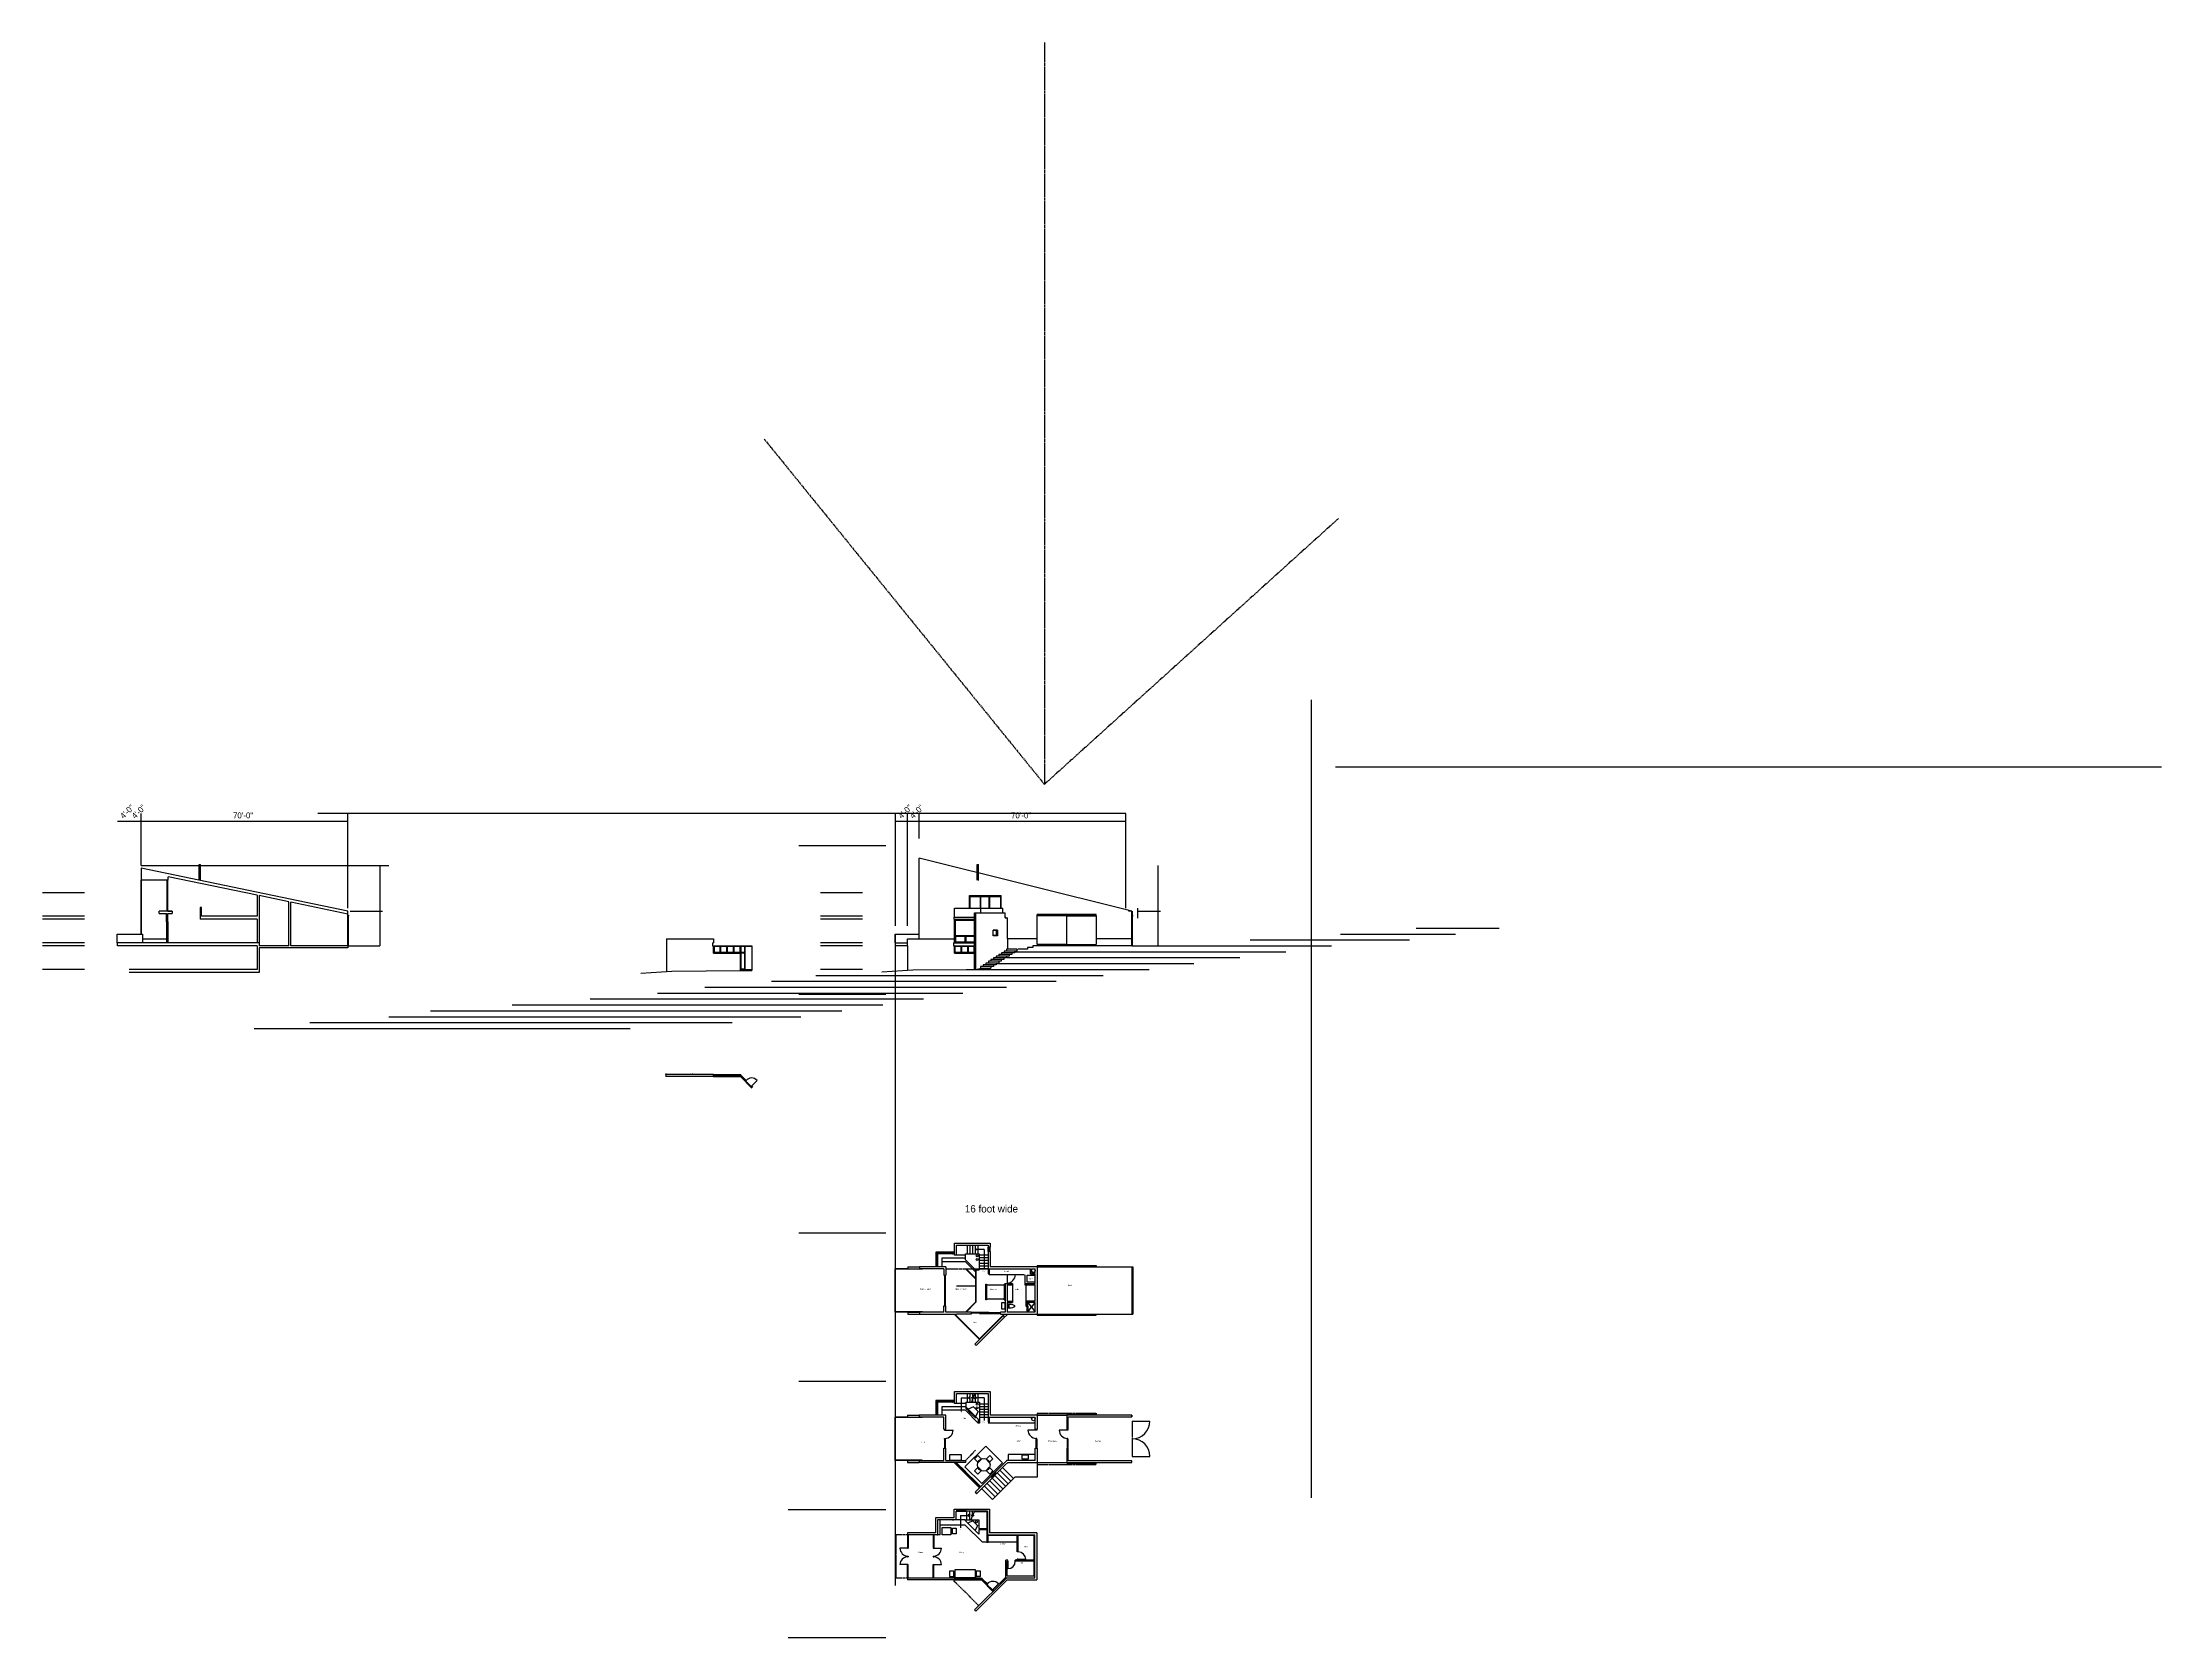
# Model space of a CAD drawing. Header units: inches. Extents: x -16498 to 2265, y 602 to 7454.
# Drawn here: x -8781 to -168, y 969 to 7454 of the extents above; entities that cross this region are included whole.
import ezdxf

# ---------------------------------------------------------------- set-up
doc = ezdxf.new("R2010")
doc.units = ezdxf.units.IN
doc.header["$LTSCALE"] = 0.5
doc.header["$MEASUREMENT"] = 0
doc.linetypes.add('ACAD_ISO02W100', pattern=[15, 12, -3])
doc.layers.get('0').update_dxf_attribs({"color": 253})
for name, color, linetype in [('A-doors', 254, 'Continuous'), ('A-Elev-North', 7, 'Continuous'), ('A-Elev-South', 7, 'Continuous'), ('A-fixtures', 140, 'Continuous'), ('A-furniture', 33, 'Continuous'), ('A-glazing', 252, 'Continuous'), ('A-millwork', 252, 'Continuous'), ('A-roof', 253, 'Continuous'), ('A-soffit', 251, 'ACAD_ISO02W100'), ('A-stairs', 252, 'Continuous'), ('A-text', 254, 'Continuous'), ('A-walls', 7, 'Continuous'), ('construction', 160, 'Continuous')]:
    doc.layers.add(name, color=color, linetype=linetype)

msp = doc.modelspace()

# ---------------------------------------------------------------- linework, layer by layer
for p, q in [((-4617.4, 1873.2), (-4737.4, 1873.2)), ((-4737.4, 1873.2), (-4617.4, 1873.2)), ((-4737.4, 1681.2), (-4617.4, 1681.2))]:
    msp.add_line(p, q)
at = {"layer": 'A-doors'}
for p, q in [((-6247.5, 3257.8, -5147.6), (-6247.5, 3260.6, -5147.6)), ((-6247.5, 3260.6, -5147.6), (-6244.5, 3260.6, -5147.6)), ((-6244.5, 3257.8, -5147.6), (-6244.5, 3260.6, -5147.6)), ((-6140.5, 3260.6, -5147.6), (-6137.5, 3260.6, -5147.6)), ((-6140.5, 3257.8, -5147.6), (-6140.5, 3260.6, -5147.6)), ((-6137.5, 3257.8, -5147.6), (-6137.5, 3260.6, -5147.6)), ((-5899.9, 3210.1, -5147.6), (-5875.9, 3234.1, -5147.6)), ((-5117.4, 2443), (-5109.4, 2443)), ((-5114.9, 2443), (-5114.9, 2318)), ((-5114.9, 2440), (-5111.9, 2440)), ((-5111.9, 2443), (-5111.9, 2318)), ((-5114.9, 2321), (-5111.9, 2321)), ((-5117.4, 1815.7), (-5109.9, 1815.7)), ((-5114.9, 1812.7), (-5111.9, 1812.7)), ((-4741.4, 1812.7), (-4775.4, 1812.7)), ((-4742.9, 1812.7), (-4742.9, 1815.7)), ((-4742.9, 1815.7), (-4739.9, 1815.7)), ((-4739.9, 1812.7), (-4742.9, 1812.7)), ((-4739.9, 1815.7), (-4739.9, 1812.7)), ((-4614.4, 1812.7), (-4648.4, 1812.7)), ((-4617.4, 1877.2), (-4497.4, 1877.2)), ((-4615.9, 1812.7), (-4615.9, 1815.7)), ((-4615.9, 1815.7), (-4612.9, 1815.7)), ((-4612.9, 1812.7), (-4615.9, 1812.7)), ((-4612.9, 1815.7), (-4612.9, 1812.7)), ((-4351.4, 1849.2), (-4279.4, 1849.2)), ((-5117.4, 1738.7), (-5109.9, 1738.7)), ((-5114.9, 1778.7), (-5111.9, 1778.7)), ((-5114.9, 1775.7), (-5114.9, 1778.7)), ((-5114.9, 1778.7), (-5111.9, 1778.7)), ((-5114.9, 1778.7), (-5114.9, 1775.7)), ((-5114.9, 1775.7), (-5111.9, 1775.7)), ((-5114.9, 1775.7), (-5111.9, 1775.7)), ((-5114.9, 1741.7), (-5111.9, 1741.7)), ((-5111.9, 1775.7), (-5111.9, 1778.7)), ((-5111.9, 1778.7), (-5111.9, 1775.7)), ((-4742.9, 1778.7), (-4742.9, 1775.7)), ((-4739.9, 1778.7), (-4742.9, 1778.7)), ((-4742.9, 1775.7), (-4739.9, 1775.7)), ((-4742.9, 1741.7), (-4742.9, 1738.7)), ((-4739.9, 1741.7), (-4742.9, 1741.7)), ((-4742.9, 1738.7), (-4739.9, 1738.7)), ((-4739.9, 1775.7), (-4739.9, 1778.7)), ((-4739.9, 1738.7), (-4739.9, 1741.7)), ((-4615.9, 1778.7), (-4615.9, 1775.7)), ((-4612.9, 1778.7), (-4615.9, 1778.7)), ((-4615.9, 1775.7), (-4612.9, 1775.7)), ((-4615.9, 1741.7), (-4615.9, 1738.7)), ((-4612.9, 1741.7), (-4615.9, 1741.7)), ((-4615.9, 1738.7), (-4612.9, 1738.7)), ((-4612.9, 1775.7), (-4612.9, 1778.7)), ((-4612.9, 1738.7), (-4612.9, 1741.7)), ((-4617.4, 1677.2), (-4497.4, 1677.2)), ((-4351.4, 1705.2), (-4279.4, 1705.2)), ((-5264.9, 1387.2, -10016.9), (-5264.9, 1384.2, -10016.9)), ((-5264.9, 1384.2, -10016.9), (-5261.9, 1384.2, -10016.9)), ((-5261.9, 1387.2, -10016.9), (-5261.9, 1384.2, -10016.9)), ((-5160.6, 1387.2, -5147.6), (-5160.6, 1384.2, -5147.6)), ((-5160.6, 1384.2, -5147.6), (-5157.6, 1384.2, -5147.6)), ((-5157.6, 1387.2, -5147.6), (-5157.6, 1384.2, -5147.6)), ((-5263.4, 1332.6, -10016.9), (-5295.4, 1332.6, -10016.9)), ((-5264.9, 1335.6, -10016.9), (-5264.9, 1332.6, -10016.9)), ((-5264.9, 1335.6, -10016.9), (-5261.9, 1335.6, -10016.9)), ((-5264.9, 1332.6, -10016.9), (-5261.9, 1332.6, -10016.9)), ((-5264.9, 1300.6, -10016.9), (-5261.9, 1300.6, -10016.9)), ((-5264.9, 1300.6, -10016.9), (-5264.9, 1297.6, -10016.9)), ((-5264.9, 1297.6, -10016.9), (-5261.9, 1297.6, -10016.9)), ((-5261.9, 1335.6, -10016.9), (-5261.9, 1332.6, -10016.9)), ((-5261.9, 1300.6, -10016.9), (-5261.9, 1297.6, -10016.9)), ((-5160.6, 1335.6, -5147.6), (-5157.6, 1335.6, -5147.6)), ((-5160.6, 1335.6, -5147.6), (-5160.6, 1332.6, -5147.6)), ((-5160.6, 1332.6, -5147.6), (-5157.6, 1332.6, -5147.6)), ((-5160.6, 1300.6, -5147.6), (-5160.6, 1297.6, -5147.6)), ((-5160.6, 1300.6, -5147.6), (-5157.6, 1300.6, -5147.6)), ((-5160.6, 1297.6, -5147.6), (-5157.6, 1297.6, -5147.6)), ((-5159.1, 1332.6, -5147.6), (-5127.1, 1332.6, -5147.6)), ((-5157.6, 1335.6, -5147.6), (-5157.6, 1332.6, -5147.6)), ((-5157.6, 1300.6, -5147.6), (-5157.6, 1297.6, -5147.6)), ((-5263.4, 1265.6, -10016.9), (-5295.4, 1265.6, -10016.9)), ((-5264.9, 1265.6, -10016.9), (-5261.9, 1265.6, -10016.9)), ((-5264.9, 1262.6, -10016.9), (-5264.9, 1265.6, -10016.9)), ((-5264.9, 1262.6, -10016.9), (-5261.9, 1262.6, -10016.9)), ((-5264.9, 1214, -10016.9), (-5261.9, 1214, -10016.9)), ((-5264.9, 1211.2, -10016.9), (-5264.9, 1214, -10016.9)), ((-5261.9, 1262.6, -10016.9), (-5261.9, 1265.6, -10016.9)), ((-5261.9, 1211.2, -10016.9), (-5261.9, 1214, -10016.9)), ((-5160.6, 1262.6, -5147.6), (-5160.6, 1265.6, -5147.6)), ((-5160.6, 1265.6, -5147.6), (-5157.6, 1265.6, -5147.6)), ((-5160.6, 1262.6, -5147.6), (-5157.6, 1262.6, -5147.6)), ((-5160.6, 1211.2, -5147.6), (-5160.6, 1214, -5147.6)), ((-5160.6, 1214, -5147.6), (-5157.6, 1214, -5147.6)), ((-5159.1, 1265.6, -5147.6), (-5127.1, 1265.6, -5147.6)), ((-5157.6, 1262.6, -5147.6), (-5157.6, 1265.6, -5147.6)), ((-5157.6, 1211.2, -5147.6), (-5157.6, 1214, -5147.6)), ((-4856.8, 1279.2, -5147.6), (-4856.8, 1249.2, -5147.6)), ((-4814.6, 1287.2, -5147.6), (-4784.6, 1287.2, -5147.6)), ((-4919.5, 1163.5, -5147.6), (-4895.4, 1187.5, -5147.6))]:
    msp.add_line(p, q, dxfattribs=at)
at = {"layer": 'A-doors', "color": 252}
for p, q in [((-4615.9, 1775.7), (-4615.9, 1741.7)), ((-4612.9, 1775.7), (-4612.9, 1741.7))]:
    msp.add_line(p, q, dxfattribs=at)
at = {"layer": 'A-doors'}
for centre, radius, start, end in [((-5898.4, 3213.7, -5147.6), 30.4, 42.24829, 140.45563), ((-4860.4, 2444.5), 34, 270, 0), ((-5113.4, 1812.7), 34, 270, 0), ((-4741.4, 1812.7), 34, 180, 270), ((-4614.4, 1812.7), 34, 180, 270), ((-4351.4, 1849.2), 72, 270, 0), ((-4351.4, 1705.2), 72, 0, 90), ((-5263.4, 1332.6, -10016.9), 32, 180, 270), ((-5263.4, 1265.6, -10016.9), 32, 90, 180), ((-5159.1, 1332.6, -5147.6), 32, 270, 0), ((-5159.1, 1265.6, -5147.6), 32, 0, 90), ((-4814.6, 1287.2, -5147.6), 30, 0, 90), ((-4856.8, 1279.2, -5147.6), 30, 270, 0), ((-4917.9, 1167.1, -5147.6), 30.4, 42.24829, 140.45563)]:
    msp.add_arc(centre, radius, start, end, dxfattribs=at)
at = {"layer": 'A-Elev-North'}
for p, q in [((-5706, 4188.6), (-5352.5, 4188.6)), ((-5707.1, 3585.4), (-5352.5, 3585.4)), ((-5706, 2614.2), (-5352.5, 2614.2)), ((-5073.4, 2532.5), (-5073.4, 2531.5)), ((-5707.1, 2010.9), (-5352.5, 2010.9)), ((-5073.4, 1929.2), (-5073.4, 1928.2)), ((-5750.1, 1489.9), (-5352.5, 1489.9)), ((-4942.6, 1479.7, -5147.6), (-4942.6, 1412.8, -5147.6)), ((-4942.6, 1407.8, -5147.6), (-4942.6, 1356.7, -5147.6)), ((-5750.1, 968.8), (-5352.5, 968.8))]:
    msp.add_line(p, q, dxfattribs=at)
at = {"layer": 'A-Elev-North', "color": 252}
for p, q in [((-5070, 3796.3), (-5070, 3886.3)), ((-5030.3, 3796.3, -14653.9), (-5030.3, 3819.3, -14784.3)), ((-5028.2, 3796.3, -14641.9), (-5028.2, 3819.3, -14772.3)), ((-6053, 3751.3), (-6053, 3781.3)), ((-6050, 3754.3), (-6050, 3778.3)), ((-6026, 3754.3), (-6026, 3778.3)), ((-6023, 3754.3), (-6023, 3778.3)), ((-5999, 3754.3), (-5999, 3778.3)), ((-5996, 3754.3), (-5996, 3778.3)), ((-5972, 3754.3), (-5972, 3778.3)), ((-5969, 3754.3, -5147.6), (-5969, 3778.3, -5147.6)), ((-5945, 3754.3, -10295.1), (-5945, 3778.3, -10295.1)), ((-5943.2, 3685.3, -5147.6), (-5943.2, 3781.3, -5147.6)), ((-5942, 3754.3, -5147.6), (-5942, 3778.3, -5147.6)), ((-5942, 3688.3, -5147.6), (-5942, 3751.3, -5147.6)), ((-5940.9, 3754.3, -5147.6), (-5940.9, 3778.3, -5147.6)), ((-5940.9, 3688.3, -5147.6), (-5940.9, 3751.3, -5147.6)), ((-5926.7, 3754.3, -5147.6), (-5926.7, 3778.3, -5147.6)), ((-5926.7, 3688.3, -5147.6), (-5926.7, 3751.3, -5147.6)), ((-5925, 3685.3, -5147.6), (-5925, 3778.3, -5147.6)), ((-5073.6, 3751.3), (-5073.6, 3781.3)), ((-5070.6, 3754.3), (-5070.6, 3778.3)), ((-5046.6, 3754.3), (-5046.6, 3778.3)), ((-5043.6, 3754.3), (-5043.6, 3778.3)), ((-5019.6, 3754.3), (-5019.6, 3778.3)), ((-5016.6, 3754.3), (-5016.6, 3778.3)), ((-4993.8, 3754.3, -5147.6), (-4993.8, 3778.3, -5147.6)), ((-5110.9, 2532.5), (-5110.9, 2529.5)), ((-5107.9, 2532.5), (-5107.9, 2529.5)), ((-5110.9, 1929.2), (-5110.9, 1926.2)), ((-5107.9, 1929.2), (-5107.9, 1926.2))]:
    msp.add_line(p, q, dxfattribs=at)
at = {"layer": 'A-Elev-North', "color": 251}
for p, q in [((-5069, 3796.3), (-5069, 3819.3)), ((-5027.1, 3796.3, -14641.9), (-5027.1, 3819.3, -14641.9))]:
    msp.add_line(p, q, dxfattribs=at)
at = {"layer": 'A-Elev-North', "color": 253}
for p, q in [((-5149.4, 2536.5), (-5149.4, 2476.5)), ((-5073.4, 2536.5), (-5149.4, 2536.5)), ((-5029.5, 2511), (-5125.4, 2511)), ((-5125.4, 2511), (-5125.4, 2476.5)), ((-5125.4, 2511), (-5125.4, 2476.5)), ((-5029.5, 2524), (-5065.4, 2524)), ((-5073.4, 1933.2), (-5149.4, 1933.2)), ((-5149.4, 1933.2), (-5149.4, 1873.2)), ((-5028.3, 1907.7), (-5125.4, 1907.7)), ((-5125.4, 1907.7), (-5125.4, 1873.2)), ((-5028.3, 1920.7), (-5065.4, 1920.7)), ((-5030.5, 1447.2, -5147.6), (-5067.6, 1447.2, -5147.6))]:
    msp.add_line(p, q, dxfattribs=at)
at = {"layer": 'A-Elev-North', "color": 254}
for p, q in [((-5070.9, 1681.2), (-5067.4, 1677.7)), ((-5065.3, 1679.8), (-5066.7, 1681.2)), ((-5030.3, 1640.6), (-5028.2, 1638.5)), ((-5026, 1640.6), (-5028.2, 1642.7)), ((-5028.2, 1638.5), (-5027.1, 1639.5))]:
    msp.add_line(p, q, dxfattribs=at)
at = {"layer": 'A-Elev-North', "color": 7}
for p, q in [((-4987.9, 1598.2), (-4985.7, 1596)), ((-4985.7, 1600.3), (-4983.6, 1598.2)), ((-4972, 1582.3), (-4969.8, 1580.1)), ((-4969.8, 1584.4), (-4967.7, 1582.3))]:
    msp.add_line(p, q, dxfattribs=at)
at = {"layer": 'A-Elev-South'}
for p, q in [((-4377.4, 4319.8), (-7661.5, 4319.8)), ((-4353.4, 3922.2), (-5217.4, 4138.2)), ((-8278.3, 4048.5), (-8379.8, 4048.5, -5147.6)), ((-8270.3, 4048.5), (-8278.3, 4048.5)), ((-8275.8, 4048.5), (-8275.8, 4045.5)), ((-8272.8, 4048.5), (-8272.8, 4045.5)), ((-8270.3, 4048.5), (-8270.3, 4062.5)), ((-8272.8, 4045.5), (-8275.8, 4045.5)), ((-8254.3, 3922.5), (-8306.8, 3922.5, -1862)), ((-8271.8, 3922.5), (-8276.8, 3922.5)), ((-8276.8, 3879.3), (-8276.8, 3913.3)), ((-8272.8, 3925.5), (-8275.8, 3925.5)), ((-8275.8, 3925.5), (-8275.8, 3922.5)), ((-8272.8, 3925.5), (-8272.8, 3922.5)), ((-8271.8, 3922.5), (-8254.3, 3922.5)), ((-8271.8, 3879.3), (-8271.8, 3913.3)), ((-8254.3, 3922.5), (-8254.3, 3913.3)), ((-8134.8, 3937.3), (-8139.8, 3937.3)), ((-7907.8, 3889.3), (-8139.8, 3889.3)), ((-7907.8, 3901.3), (-8134.8, 3901.3)), ((-7539.8, 3786.3), (-7539.8, 3922.2)), ((-7539.8, 3781.3), (-7539.8, 3894.3)), ((-4617.4, 3903.2, 5147.6), (-4737.4, 3903.2, 5147.6)), ((-4737.4, 3786.3, 5147.6), (-4737.4, 3903.2, 5147.6)), ((-4617.4, 3786.3, 5147.6), (-4617.4, 3903.2, 5147.6)), ((-4353.4, 3781.3), (-4353.4, 3922.2)), ((-7899.8, 3793.3), (-8475.8, 3793.3)), ((-6244.8, 3810.3, -5147.6), (-6244.8, 3676.9, -5147.6)), ((-7907.8, 3781.3), (-8427.8, 3781.3)), ((-7779.8, 3781.3), (-7899.8, 3781.3)), ((-7539.8, 3773.3), (-7899.8, 3773.3)), ((-7537.8, 3781.3, -5147.6), (-7771.8, 3781.3, -5147.6)), ((-7539.8, 3781.3), (-7539.8, 3773.3)), ((-5897.8, 3781.3, -9678), (-5897.8, 3680.8, -9678)), ((-5265.4, 3781.3, 5425.8), (-5265.4, 3681.7, 5425.8)), ((-4353.4, 3781.3, -5147.6), (-4755.4, 3781.3, -5147.6)), ((-4617.4, 3786.3), (-4737.4, 3786.3)), ((-7907.8, 3685.3, -5147.6), (-8427.8, 3685.3, -5147.6)), ((-7899.8, 3673.3, -5147.6), (-8427.8, 3673.3, -5147.6)), ((-6348.8, 3670.3, -10295.1), (-6222.8, 3678.3)), ((-6222.8, 3678.3), (-5944.2, 3680.8, -6608.7)), ((-5942, 3688.3, -5147.6), (-5926.7, 3688.3, -5147.6)), ((-5369.4, 3675.3, -10295.1), (-5243.4, 3683.3)), ((-5243.4, 3683.3), (-5026.4, 3685.3, -5147.6))]:
    msp.add_line(p, q, dxfattribs=at)
at = {"layer": 'A-Elev-South', "color": 7}
for p, q in [((-5217.4, 3810.3, -5147.6), (-5217.4, 4138.2, -5147.6)), ((-8144.2, 4048.6), (-8144.2, 4112.1)), ((-8144.2, 4112.1), (-8138.2, 4112.1)), ((-8138.2, 4047.3), (-8138.2, 4112.1)), ((-4981.9, 4048.6), (-4981.9, 4112.1)), ((-4981.9, 4112.1), (-4975.9, 4112.1)), ((-4975.9, 4047.3), (-4975.9, 4112.1)), ((-8274.3, 4045.5), (-8274.3, 3925.5)), ((-8476.8, 3829.3, -5147.6), (-8403.8, 3829.3, -5147.6)), ((-8476.8, 3793.3, -5147.6), (-8476.8, 3829.3, -5147.6)), ((-8475.8, 3781.3), (-8475.8, 3793.3, -5147.6)), ((-5314.4, 3793.3, -5147.6), (-5314.4, 3829.3, -5147.6)), ((-5314.4, 3829.3, -5147.6), (-5217.4, 3829.3, -5147.6)), ((-5314.4, 3829.3, -5147.6), (-5241.4, 3829.3, -5147.6)), ((-5313.4, 3793.3, -5147.6), (-5314.4, 3793.3, -5076.1)), ((-5313.4, 3781.3), (-5313.4, 3793.3, -5147.6)), ((-8427.8, 3781.3, -3431.7), (-8475.8, 3781.3)), ((-6057.3, 3781.3), (-5897.8, 3781.3, -9678)), ((-5265.4, 3781.3, 2184.1), (-5313.4, 3781.3)), ((-4915.4, 3704.3, 5116), (-4915.4, 3697.3, 5116)), ((-4904.8, 3704.3, 5116), (-4915.4, 3704.3, 5116)), ((-4904.8, 3711.3, 5116), (-4904.8, 3704.3, 5116)), ((-4894.2, 3711.3, 5116), (-4904.8, 3711.3, 5116)), ((-4894.2, 3718.3, 5116), (-4894.2, 3711.3, 5116)), ((-4883.6, 3718.3, 5116), (-4894.2, 3718.3, 5116)), ((-4883.6, 3725.3, 5116), (-4883.6, 3718.3, 5116)), ((-4873, 3725.3, 5116), (-4883.6, 3725.3, 5116)), ((-4873, 3732.3, 5116), (-4873, 3725.3, 5116)), ((-4862.4, 3732.3, 5116), (-4873, 3732.3, 5116)), ((-4862.4, 3739.3, 5116), (-4862.4, 3732.3, 5116)), ((-4851.8, 3739.3, 5116), (-4862.4, 3739.3, 5116)), ((-4851.8, 3746.3, 5116), (-4851.8, 3739.3, 5116)), ((-4841.2, 3746.3, 5116), (-4851.8, 3746.3, 5116)), ((-4841.2, 3753.3, 5116), (-4841.2, 3746.3, 5116)), ((-4830.6, 3753.3, 5116), (-4841.2, 3753.3, 5116)), ((-4830.6, 3760.3, 5116), (-4830.6, 3753.3, 5116)), ((-4820, 3760.3, 5116), (-4830.6, 3760.3, 5116)), ((-4820, 3767.3, 5116), (-4820, 3760.3, 5116)), ((-4777.4, 3767.3, -5147.6), (-4817, 3767.3)), ((-4777.4, 3774.3, -5147.6), (-4777.4, 3767.3, -5147.6)), ((-4770.4, 3774.3, -5147.6), (-4777.4, 3774.3, -5147.6)), ((-4755.4, 3774.3, -5147.6), (-4770.4, 3774.3, -5147.6)), ((-4755.4, 3781.3, -5147.6), (-4755.4, 3774.3, -5147.6)), ((-5026.4, 3685.3, -5147.6), (-4987.4, 3685.3)), ((-5026.4, 3685.3, -5147.6), (-5026.4, 3685.3, -5147.6)), ((-4987.4, 3685.3, 5147.6), (-4965, 3690.3)), ((-4968, 3690.3, 5116), (-4926, 3690.3, 5116)), ((-4915.4, 3697.3, 5116), (-4926, 3697.3, 5116)), ((-4926, 3697.3, 5116), (-4926, 3690.3, 5116)), ((-5215.9, 2284.5, -4869.3), (-5065.4, 2284.5)), ((-4990.4, 1559.6), (-4984.7, 1553.9)), ((-4984.7, 1553.9), (-4919.7, 1619))]:
    msp.add_line(p, q, dxfattribs=at)
at = {"layer": 'A-Elev-South', "color": 253}
for p, q in [((-8379.8, 3829.3, -5147.6), (-8379.8, 4048.5, -5147.6)), ((-8275.8, 4045.5), (-8275.8, 3925.5)), ((-8272.8, 4045.5), (-8272.8, 3925.5)), ((-8276.8, 3879.3), (-8276.8, 3793.3)), ((-8271.8, 3879.3), (-8271.8, 3793.3)), ((-5076.7, 3898.3), (-4993, 3898.3, -20590.3)), ((-5076.7, 3889.3), (-4993, 3889.3, -20590.3)), ((-5073.6, 3934.3, -15442.7), (-5010.5, 3934.3, -15442.7)), ((-5010.5, 3934.3), (-4877.3, 3934.3)), ((-4993, 3685.3, -20590.3), (-4993, 3915.3, -20590.3)), ((-4993, 3915.3, -20590.3), (-4867.4, 3915.3, -15442.7)), ((-4987.4, 3685.3, -5147.6), (-4987.4, 3915.3, -5147.6)), ((-4966.8, 3915.3), (-4966.8, 3934.3)), ((-4877.3, 3915.3), (-4877.3, 3934.3)), ((-4867.4, 3895.3), (-4867.4, 3915.3)), ((-4867.4, 3898.3, -15442.7), (-4865.8, 3898.3, -15442.7)), ((-4867.4, 3895.3, -15442.7), (-4858.2, 3895.3, -15442.7)), ((-4865.8, 3895.3, -15442.7), (-4865.8, 3898.3, -15442.7)), ((-4737.4, 3906.2, 5147.6), (-4737.4, 3908.2, 5147.6)), ((-4737.4, 3906.2, 5147.6), (-4497.4, 3906.2, 5147.6)), ((-4737.4, 3903.2, 5147.6), (-4737.4, 3906.2, 5147.6)), ((-4737.4, 3903.2, 5147.6), (-4737.4, 3903.2, 5147.6)), ((-4617.4, 3903.2, 5147.6), (-4497.4, 3903.2, 5147.6)), ((-4497.4, 3903.2, 5147.6), (-4497.4, 3908.2, 5147.6)), ((-4497.4, 3903.2, 5147.6), (-4497.4, 3786.3)), ((-4497.4, 3903.2, 5147.6), (-4497.4, 3903.2, 5147.6)), ((-8476.8, 3829.3, -5147.6), (-8373.8, 3829.3, -5147.6)), ((-8373.8, 3829.3, -5147.6), (-8373.8, 3793.3, -5147.6)), ((-8373.8, 3810.3, -4847.7), (-8276.8, 3810.3, 0)), ((-6244.8, 3810.3, -10295.1), (-6053, 3810.3, -10295.1)), ((-6057.3, 3793.3), (-6053, 3793.3, -260.4)), ((-5313.4, 3793.3, -10295.1), (-5265.4, 3793.3, -4869.3)), ((-5265.4, 3810.3, -4869.3), (-5073.6, 3810.3, -10295.1)), ((-5265.4, 3781.3, 2184.1), (-5265.4, 3810.3, -10255.9)), ((-5077.9, 3793.3), (-4993, 3793.3, -5147.6)), ((-4899.7, 3845.3), (-4916.7, 3845.3)), ((-4916.7, 3821.3, 2573.8), (-4916.7, 3845.3, 2573.8)), ((-4899.7, 3821.3), (-4916.7, 3821.3)), ((-4899.7, 3845.3), (-4899.7, 3821.3)), ((-4737.4, 3810.3), (-4857.5, 3810.3, -5246.8)), ((-4353.4, 3810.3, -5930), (-4497.4, 3810.3)), ((-6053, 3751.3), (-5943.2, 3751.3, -7015.4)), ((-5077.9, 3781.3), (-4993, 3781.3, -5147.6)), ((-5073.6, 3751.3), (-4993, 3751.3, -5147.6)), ((-4915.4, 3704.3, 5116), (-4957.4, 3704.3, 5116)), ((-4904.8, 3711.3, 5116), (-4946.8, 3711.3, 5116)), ((-4894.2, 3718.3, 5116), (-4936.2, 3718.3, 5116)), ((-4883.6, 3725.3, 5116), (-4925.6, 3725.3, 5116)), ((-4873, 3732.3, 5116), (-4915, 3732.3, 5116)), ((-4862.4, 3739.3, 5116), (-4904.4, 3739.3, 5116)), ((-4851.8, 3746.3, 5116), (-4893.8, 3746.3, 5116)), ((-4841.2, 3753.3, 5116), (-4883.2, 3753.3, 5116)), ((-4830.6, 3760.3, 5116), (-4872.6, 3760.3, 5116)), ((-4820, 3767.3, 5116), (-4862, 3767.3, 5116)), ((-4617.4, 3786.3, 5147.6), (-4497.4, 3786.3)), ((-5944.2, 3685.3, 2968.9), (-5897.8, 3685.3, 9092.1)), ((-4926, 3697.3, 5116), (-4968, 3697.3, 5116)), ((-5263.9, 2476.5, -4869.3), (-5215.9, 2476.5, -4869.3)), ((-5263.9, 2468.5, -4869.3), (-5215.9, 2468.5, -4869.3)), ((-5263.9, 2292.5, -4869.3), (-5215.9, 2292.5, -4869.3)), ((-5263.9, 2284.5, -4869.3), (-5215.9, 2284.5, -4869.3)), ((-4935.7, 2286.7), (-4969.8, 2286.7)), ((-5265.4, 1873.2), (-5217.4, 1873.2)), ((-5265.4, 1865.2), (-5217.4, 1865.2)), ((-5265.4, 1689.2), (-5217.4, 1689.2)), ((-5265.4, 1681.2), (-5217.4, 1681.2)), ((-5217.4, 1689.2), (-5117.4, 1689.2)), ((-5109.4, 1689.2), (-5029.4, 1689.2)), ((-4899.9, 1638.8), (-4855.3, 1594.3)), ((-4889.2, 1649.4), (-4844.7, 1604.9)), ((-4878.6, 1660), (-4834.1, 1615.5)), ((-4737.4, 1681.2), (-4737.4, 1621.2)), ((-4963.5, 1575.2), (-4918.9, 1530.6)), ((-4952.9, 1585.8), (-4908.3, 1541.2)), ((-4942.3, 1596.4), (-4897.7, 1551.8)), ((-4931.7, 1607), (-4887.1, 1562.4)), ((-4921.1, 1617.6), (-4876.5, 1573)), ((-4828.3, 1621.2), (-4918.9, 1530.6)), ((-4910.5, 1628.2), (-4865.9, 1583.6)), ((-4737.4, 1621.2), (-4828.3, 1621.2))]:
    msp.add_line(p, q, dxfattribs=at)
at = {"layer": 'A-Elev-South', "color": 2, "ltscale": 0.1}
for p, q in [((-8610.6, 3997.3, -20590.3), (-8781.1, 3997.3, -20590.3)), ((-8610.6, 3997.3, -20590.3), (-8781.1, 3997.3, -20590.3)), ((-5448.3, 3997.3, -20590.3), (-5618.8, 3997.3, -20590.3)), ((-5448.3, 3997.3, -20590.3), (-5618.8, 3997.3, -20590.3)), ((-8610.6, 3901.3, -20590.3), (-8781.1, 3901.3, -20590.3)), ((-8610.6, 3889.3, -20590.3), (-8781.1, 3889.3, -20590.3)), ((-5448.3, 3901.3, -20590.3), (-5618.8, 3901.3, -20590.3)), ((-5448.3, 3889.3, -20590.3), (-5618.8, 3889.3, -20590.3)), ((-8610.6, 3793.3, -20590.3), (-8781.1, 3793.3, -20590.3)), ((-5448.3, 3793.3, -20590.3), (-5618.8, 3793.3, -20590.3)), ((-8610.6, 3781.3, -20590.3), (-8781.1, 3781.3, -20590.3)), ((-5448.3, 3781.3, -20590.3), (-5618.8, 3781.3, -20590.3)), ((-8610.6, 3685.3, -20590.3), (-8781.1, 3685.3, -20590.3)), ((-5448.3, 3685.3, -20590.3), (-5618.8, 3685.3, -20590.3))]:
    msp.add_line(p, q, dxfattribs=at)
at = {"layer": 'A-Elev-South', "color": 252}
for p, q in [((-5012.8, 3985.3, -15442.7), (-4883.8, 3985.3, -15442.7)), ((-5012.8, 3934.3, -15442.7), (-5012.8, 3985.3, -15442.7)), ((-5009.8, 3982.3, -15442.7), (-4966.8, 3982.3, 753.3)), ((-5009.8, 3934.3, -15442.7), (-5009.8, 3982.3, -15442.7)), ((-4968.8, 3934.3), (-4968.8, 3982.3)), ((-4966.8, 3982.3), (-4932.7, 3982.3)), ((-4966.8, 3934.3), (-4966.8, 3982.3)), ((-4932.7, 3934.3), (-4932.7, 3982.3)), ((-4930.7, 3982.3), (-4885.8, 3982.3, -15442.7)), ((-4930.7, 3934.3), (-4930.7, 3982.3)), ((-4885.8, 3934.3), (-4885.8, 3982.3)), ((-4883.8, 3934.3), (-4883.8, 3985.3)), ((-7539.8, 3906.3), (-7536.8, 3906.3)), ((-7539.8, 3901.3), (-7536.8, 3901.3)), ((-7537.8, 3901.3), (-7537.8, 3781.3, -5147.6)), ((-7536.8, 3906.3), (-7536.8, 3901.3)), ((-4353.4, 3906.3), (-4350.4, 3906.3)), ((-4353.4, 3901.3), (-4350.4, 3901.3)), ((-4351.4, 3922.2, 897.4), (-4351.4, 3781.3, -5147.6)), ((-4350.4, 3906.3), (-4350.4, 3901.3)), ((-4993, 3822.3, -5147.6), (-5070, 3822.3)), ((-5030.3, 3819.3), (-5070, 3819.3)), ((-5030.3, 3796.3), (-5070, 3796.3)), ((-4993, 3819.3, -19789.4), (-5028.2, 3819.3, -14641.9)), ((-4993, 3796.3, -19789.4), (-5028.2, 3796.3, -14641.9)), ((-4902.5, 3843.7, 152.4), (-4916.7, 3843.7, 2316.2)), ((-4902.5, 3822.8, 152.4), (-4916.7, 3822.8, 2316.2)), ((-4902.5, 3822.8, -257.6), (-4902.5, 3843.7, -257.6)), ((-6026, 3778.3), (-6050, 3778.3)), ((-6026, 3754.3), (-6050, 3754.3)), ((-5999, 3778.3), (-6023, 3778.3)), ((-5999, 3754.3), (-6023, 3754.3)), ((-5972, 3778.3), (-5996, 3778.3)), ((-5972, 3754.3), (-5996, 3754.3)), ((-5945, 3778.3, -5147.6), (-5969, 3778.3, -5147.6)), ((-5945, 3754.3, -5147.6), (-5969, 3754.3, -5147.6)), ((-5897.8, 3778.3, -5147.6), (-5942, 3778.3, -5147.6)), ((-5926.7, 3754.3, -5147.6), (-5942, 3754.3, -5147.6)), ((-5926.7, 3751.3, -5147.6), (-5942, 3751.3, -5147.6)), ((-5046.6, 3778.3), (-5070.6, 3778.3)), ((-5046.6, 3754.3), (-5070.6, 3754.3)), ((-5019.6, 3778.3), (-5043.6, 3778.3)), ((-5019.6, 3754.3), (-5043.6, 3754.3)), ((-4993.8, 3778.3), (-5016.6, 3778.3)), ((-4993.8, 3754.3), (-5016.6, 3754.3)), ((-4353.4, 3781.3), (-3541, 3781.3)), ((-5638.1, 3661.3), (-4474.1, 3661.3)), ((-5633.1, 3661.3, -5147.6), (-4469.1, 3661.3, -5147.6)), ((-6872.3, 3541.3), (-5365.7, 3541.3))]:
    msp.add_line(p, q, dxfattribs=at)
at = {"layer": 'A-Elev-South', "color": 251}
for p, q in [((-5076.7, 3898.3), (-5076.7, 3889.3)), ((-5073.6, 3898.3), (-5073.6, 3934.3)), ((-5073.6, 3793.3), (-5073.6, 3889.3)), ((-4858.2, 3810.3, -10326.7), (-4858.2, 3895.3, -10326.7)), ((-4497.4, 3908.2, 5147.6), (-4737.4, 3908.2, 5147.6)), ((-6057.3, 3793.3), (-6057.3, 3781.3)), ((-6053, 3810.3, -10295.1), (-6053, 3793.3, -10295.1)), ((-5077.9, 3793.3), (-5077.9, 3781.3)), ((-4901.5, 3821.3, -257.6), (-4901.5, 3845.3, -257.6)), ((-4857.5, 3767.3), (-4857.5, 3810.3)), ((-4957.4, 3704.3, 5116), (-4957.4, 3697.3, 5116)), ((-4946.8, 3711.3, 5116), (-4946.8, 3704.3, 5116)), ((-4936.2, 3718.3, 5116), (-4936.2, 3711.3, 5116)), ((-4925.6, 3725.3, 5116), (-4925.6, 3718.3, 5116)), ((-4915, 3732.3, 5116), (-4915, 3725.3, 5116)), ((-4904.4, 3739.3, 5116), (-4904.4, 3732.3, 5116)), ((-4893.8, 3746.3, 5116), (-4893.8, 3739.3, 5116)), ((-4883.2, 3753.3, 5116), (-4883.2, 3746.3, 5116)), ((-4872.6, 3760.3, 5116), (-4872.6, 3753.3, 5116)), ((-4862, 3767.3, 5116), (-4862, 3760.3, 5116)), ((-5944.2, 3680.8, -6608.7), (-5944.2, 3685.3, -5147.6)), ((-5944.2, 3680.8, -6608.7), (-5897.8, 3680.8, -5147.6)), ((-4968, 3697.3, 5116), (-4968, 3690.3, 5116)), ((-4935.7, 2290.2), (-4886.8, 2290.2)), ((-4933.7, 2290.2), (-4886.8, 2290.2))]:
    msp.add_line(p, q, dxfattribs=at)
at = {"layer": 'A-Elev-South', "color": 250}
for p, q in [((-4900.8, 3821.3), (-4900.8, 3845.3)), ((-4935.7, 2290.2), (-4969.8, 2290.2))]:
    msp.add_line(p, q, dxfattribs=at)
at = {"layer": 'A-Elev-South', "color": 126}
for p, q in [((-3871.6, 3805.3, -10295.1), (-3224.5, 3805.3, -10295.1)), ((-3505, 3829.3, -10295.1), (-3037.9, 3829.3, -10295.1)), ((-3198.1, 3853.3, -10295.1), (-2860.5, 3853.3, -10295.1)), ((-4902.3, 3709.3), (-4100.9, 3709.3)), ((-4859.9, 3733.3), (-3914.3, 3733.3)), ((-4828, 3757.3), (-3727.6, 3757.3)), ((-5817.6, 3637.3), (-4660.7, 3637.3)), ((-4991.1, 3685.3, 10295.1), (-4287.5, 3685.3)), ((-4987.4, 3685.3), (-4282.5, 3685.3, -5147.6)), ((-6554.5, 3565.3), (-5199.7, 3565.3)), ((-6281.4, 3589.3), (-5039.9, 3589.3)), ((-6088.2, 3613.3), (-4862.2, 3613.3)), ((-7694.1, 3469.3), (-5976.9, 3469.3)), ((-7373, 3493.3), (-5697.8, 3493.3)), ((-7203.1, 3517.3), (-5531.8, 3517.3)), ((-7920.6, 3445.3), (-6392.5, 3445.3))]:
    msp.add_line(p, q, dxfattribs=at)
at = {"layer": 'A-fixtures'}
for p, q in [((-4857.4, 2307.5), (-4857.4, 2325.5)), ((-4852.4, 2325.3), (-4852.4, 2307.6))]:
    msp.add_line(p, q, dxfattribs=at)
msp.add_lwpolyline([(-4746.9, 2441.9), (-4746.9, 2413.9), (-4777.9, 2413.9), (-4777.9, 2441.9), (-4746.9, 2441.9)], dxfattribs=at)
for centre, radius in [((-4752.9, 2461), 7.5), ((-4760.4, 2312), 2), ((-4752.9, 1857.7), 7.5)]:
    msp.add_circle(centre, radius, dxfattribs=at)
at = {"layer": 'A-fixtures', "extrusion": (0, 0, -1)}
msp.add_ellipse((-4857.4, 2316.5), major_axis=(-28, 0), ratio=0.321429, start_param=1.570796, end_param=4.712389, dxfattribs=at)
at = {"layer": 'A-furniture'}
for points in [[(-4868.4, 2342.5), (-4868.4, 2405.5), (-4871.4, 2405.5), (-4871.4, 2342.5), (-4868.4, 2342.5), (-4871.4, 2342.5), (-4871.4, 2345.5), (-4943.4, 2345.5), (-4943.4, 2342.5), (-4943.4, 2342.5), (-4946.4, 2342.5), (-4946.4, 2405.5), (-4943.4, 2405.5), (-4943.4, 2402.5), (-4943.4, 2345.5), (-4943.4, 2402.5), (-4871.4, 2402.5)], [(-4883.4, 2329.5), (-4883.4, 2305.5), (-4868.4, 2305.5), (-4868.4, 2329.5), (-4883.4, 2329.5)], [(-5093.7, 1712.5), (-5093.7, 1690.5), (-5045.7, 1690.5), (-5045.7, 1712.5), (-5093.7, 1712.5)], [(-4964.8, 1693.8), (-4979.7, 1708.7), (-4992.4, 1696), (-4977.6, 1681.1), (-4964.8, 1693.8)], [(-4964.8, 1648.6), (-4979.7, 1633.7), (-4992.4, 1646.5), (-4977.6, 1661.3), (-4964.8, 1648.6)], [(-4932.3, 1681.1), (-4917.5, 1696), (-4930.2, 1708.7), (-4945, 1693.8), (-4932.3, 1681.1)], [(-4932.3, 1661.3), (-4917.5, 1646.5), (-4930.2, 1633.7), (-4945, 1648.6), (-4932.3, 1661.3)]]:
    msp.add_lwpolyline(points, dxfattribs=at)
msp.add_lwpolyline([(-5031.3, 1662.7), (-4963.4, 1594.8), (-4878.6, 1679.7), (-4946.5, 1747.6)], close=True, dxfattribs=at)
at = {"layer": 'A-furniture', "elevation": -5147.6}
msp.add_lwpolyline([(-5123.8, 1416.2), (-5088.8, 1416.2), (-5088.8, 1387.2), (-5123.8, 1387.2)], close=True, dxfattribs=at)
for points in [[(-5082.6, 1414.2), (-5067.6, 1414.2), (-5067.6, 1390.2), (-5082.6, 1390.2), (-5082.6, 1414.2)], [(-4968, 1217.3), (-4968, 1239.3), (-4986, 1239.3), (-4986, 1217.3), (-4968, 1217.3), (-4986, 1217.3), (-4989, 1217.3), (-4989, 1212.3), (-4989, 1244.3), (-5073, 1244.3), (-5073, 1212.3), (-4989, 1212.3), (-5073, 1212.3), (-5073, 1217.3), (-5076, 1217.3), (-5076, 1239.3), (-5094, 1239.3), (-5094, 1217.3), (-5076, 1217.3)]]:
    msp.add_lwpolyline(points, dxfattribs=at)
at = {"layer": 'A-furniture'}
msp.add_circle((-4954.9, 1671.2), 26, dxfattribs=at)
at = {"layer": 'A-glazing'}
for p, q in [((-5070, 3886.3, -25737.8), (-4993, 3886.3, -31094.1)), ((-4857.4, 3810.3, -31.6), (-4858.2, 3810.3, 818.9)), ((-6050, 3255.3, -5147.6), (-6026, 3255.3, -5147.6)), ((-6050, 3252.3, -5147.6), (-6026, 3252.3, -5147.6)), ((-6023, 3255.3, -5147.6), (-5999, 3255.3, -5147.6)), ((-6023, 3253.8, -5147.6), (-6023, 3253.8, -5147.6)), ((-6023, 3252.3, -5147.6), (-5999, 3252.3, -5147.6)), ((-5996, 3255.3, -5147.6), (-5972, 3255.3, -5147.6)), ((-5996, 3252.3, -5147.6), (-5972, 3252.3, -5147.6)), ((-5969, 3255.3, -5147.6), (-5945, 3255.3, -5147.6)), ((-5969, 3252.3, -5147.6), (-5945, 3252.3, -5147.6)), ((-5942, 3251.1, -5147.6), (-5925, 3234.1, -5147.6)), ((-5939.8, 3253.2, -5147.6), (-5922.9, 3236.2, -5147.6)), ((-5145.4, 2532.5), (-5145.4, 2529.5)), ((-5073.4, 2532.5), (-5145.4, 2532.5)), ((-5145.4, 2529.5), (-5142.4, 2529.5)), ((-5145.4, 2529.5), (-5145.4, 2476.5)), ((-5145.4, 2498), (-5142.4, 2498)), ((-5143.9, 2498), (-5143.9, 2529.5)), ((-5142.4, 2529.5), (-5142.4, 2532.5)), ((-5142.4, 2531), (-5110.9, 2531)), ((-5142.4, 2529.5), (-5142.4, 2476.5)), ((-5073.4, 2529.5), (-5142.4, 2529.5)), ((-5107.9, 2531), (-5076.4, 2531)), ((-5081.4, 2532.5), (-5083.4, 2532.5)), ((-5083.4, 2529.5), (-5081.4, 2529.5)), ((-5076.4, 2532.5), (-5076.4, 2529.5)), ((-4934.9, 2556.5), (-4934.9, 2538.5)), ((-4934.9, 2554.5), (-4931.9, 2554.5)), ((-4934.9, 2540.5), (-4931.9, 2540.5)), ((-4931.9, 2556.5), (-4931.9, 2538.5)), ((-5263.9, 2468.5, -4869.3), (-5313.4, 2468.5)), ((-5145.4, 2495), (-5142.4, 2495)), ((-5145.4, 2479.5), (-5142.4, 2479.5)), ((-5143.9, 2479.5), (-5143.9, 2495)), ((-4972, 2181.2), (-5075.2, 2284.4)), ((-5006.8, 2290.2), (-5006.8, 2288.5)), ((-5004.8, 2290.2), (-5004.8, 2288.5)), ((-4971.8, 2290.2), (-4971.8, 2286.7)), ((-4971.8, 2286.7), (-4886.8, 2286.7)), ((-4969.8, 2290.2), (-4969.8, 2286.7)), ((-4935.7, 2290.2), (-4935.7, 2286.7)), ((-4935.7, 2286.7), (-4886.8, 2286.7)), ((-4933.7, 2290.2), (-4933.7, 2286.7)), ((-4888.8, 2290.2), (-4888.8, 2286.7)), ((-5145.4, 1929.2), (-5145.4, 1926.2)), ((-5073.4, 1929.2), (-5145.4, 1929.2)), ((-5145.4, 1926.2), (-5142.4, 1926.2)), ((-5145.4, 1926.2), (-5145.4, 1873.2)), ((-5143.9, 1894.7), (-5143.9, 1926.2)), ((-5142.4, 1926.2), (-5142.4, 1929.2)), ((-5142.4, 1927.7), (-5110.9, 1927.7)), ((-5073.4, 1926.2), (-5142.4, 1926.2)), ((-5142.4, 1926.2), (-5142.4, 1873.2)), ((-5107.9, 1927.7), (-5076.4, 1927.7)), ((-5081.4, 1929.2), (-5083.4, 1929.2)), ((-5083.4, 1926.2), (-5081.4, 1926.2)), ((-5076.4, 1929.2), (-5076.4, 1926.2)), ((-5265.4, 1865.2), (-5313.4, 1865.2)), ((-5145.4, 1894.7), (-5142.4, 1894.7)), ((-5145.4, 1891.7), (-5142.4, 1891.7)), ((-5145.4, 1876.2), (-5142.4, 1876.2)), ((-5143.9, 1876.2), (-5143.9, 1891.7)), ((-4972, 1578), (-5075.2, 1681.2)), ((-5030.3, 1640.6), (-5067.4, 1677.7)), ((-5029.2, 1641.7), (-5066.3, 1678.7)), ((-5028.2, 1642.7), (-5065.3, 1679.8)), ((-4987.9, 1598.2), (-5028.2, 1638.5)), ((-4986.8, 1599.2), (-5027.1, 1639.5)), ((-4985.7, 1600.3), (-5026, 1640.6)), ((-4923.6, 1622.9), (-4906.6, 1639.8)), ((-4906.6, 1635.6), (-4908.7, 1637.7)), ((-4972, 1582.3), (-4985.7, 1596)), ((-4970.9, 1583.3), (-4984.7, 1597.1)), ((-4969.8, 1584.4), (-4983.6, 1598.2)), ((-4919.3, 1622.9), (-4921.5, 1625)), ((-5028.1, 1488.7, -5147.6), (-5064.1, 1488.7, -5147.6)), ((-5028.1, 1485.7, -5147.6), (-5064.1, 1485.7, -5147.6)), ((-5062.1, 1488.7, -5147.6), (-5062.1, 1485.7, -5147.6)), ((-5062.1, 1487.2, -5147.6), (-5030.1, 1487.2, -5147.6)), ((-5030.1, 1488.7, -5147.6), (-5030.1, 1485.7, -5147.6)), ((-5264.9, 1384.2, -10016.9), (-5264.9, 1335.6, -10016.9)), ((-5261.9, 1384.2, -10016.9), (-5261.9, 1335.6, -10016.9)), ((-5160.6, 1384.2, -5147.6), (-5160.6, 1335.6, -5147.6)), ((-5157.6, 1384.2, -5147.6), (-5157.6, 1335.6, -5147.6)), ((-5264.9, 1214, -10016.9), (-5264.9, 1262.6, -10016.9)), ((-5261.9, 1214, -10016.9), (-5261.9, 1262.6, -10016.9)), ((-5160.6, 1214, -5147.6), (-5160.6, 1262.6, -5147.6)), ((-5157.6, 1214, -5147.6), (-5157.6, 1262.6, -5147.6)), ((-5070, 1208.7, -5147.6), (-5046, 1208.7, -5147.6)), ((-5043, 1208.7, -5147.6), (-5019, 1208.7, -5147.6)), ((-5043, 1207.2, -5147.6), (-5043, 1207.2, -5147.6)), ((-5016, 1208.7, -5147.6), (-4992, 1208.7, -5147.6)), ((-4989, 1208.7, -5147.6), (-4965, 1208.7, -5147.6)), ((-4959.9, 1206.6, -5147.6), (-4942.9, 1189.6, -5147.6)), ((-5070, 1205.7, -5147.6), (-5046, 1205.7, -5147.6)), ((-5043, 1205.7, -5147.6), (-5019, 1205.7, -5147.6)), ((-5016, 1205.7, -5147.6), (-4992, 1205.7, -5147.6)), ((-4989, 1205.7, -5147.6), (-4965, 1205.7, -5147.6)), ((-4962, 1204.5, -5147.6), (-4945.1, 1187.5, -5147.6))]:
    msp.add_line(p, q, dxfattribs=at)
at = {"layer": 'A-glazing', "color": 254}
for p, q in [((-6050, 3255.3, -5147.6), (-6053, 3255.3, -5147.6)), ((-6050, 3252.3, -5147.6), (-6053, 3252.3, -5147.6)), ((-6050, 3252.3, -5147.6), (-6050, 3255.3, -5147.6)), ((-6026, 3252.3, -5147.6), (-6026, 3255.3, -5147.6)), ((-6023, 3255.3, -5147.6), (-6026, 3255.3, -5147.6)), ((-6023, 3252.3, -5147.6), (-6026, 3252.3, -5147.6)), ((-6023, 3252.3, -5147.6), (-6023, 3255.3, -5147.6)), ((-5999, 3252.3, -5147.6), (-5999, 3255.3, -5147.6)), ((-5996, 3255.3, -5147.6), (-5999, 3255.3, -5147.6)), ((-5996, 3252.3, -5147.6), (-5999, 3252.3, -5147.6)), ((-5996, 3252.3, -5147.6), (-5996, 3255.3, -5147.6)), ((-5972, 3252.3, -5147.6), (-5972, 3255.3, -5147.6)), ((-5969, 3255.3, -5147.6), (-5972, 3255.3, -5147.6)), ((-5969, 3252.3, -5147.6), (-5972, 3252.3, -5147.6)), ((-5969, 3252.3, -5147.6), (-5969, 3255.3, -5147.6)), ((-5942, 3255.3, -5147.6), (-5945, 3255.3, -5147.6)), ((-5945, 3252.3, -5147.6), (-5945, 3255.3, -5147.6)), ((-5943.2, 3252.3, -5147.6), (-5945, 3252.3, -5147.6)), ((-5942, 3251.1, -5147.6), (-5943.2, 3252.3, -5147.6)), ((-5939.8, 3253.2, -5147.6), (-5942, 3255.3, -5147.6)), ((-5942, 3251.1, -5147.6), (-5939.8, 3253.2, -5147.6)), ((-5925, 3234.1, -5147.6), (-5922.9, 3236.2, -5147.6)), ((-5925, 3234.1, -5147.6), (-5922.9, 3232, -5147.6)), ((-5922.9, 3236.2, -5147.6), (-5920.7, 3234.1, -5147.6)), ((-5922.9, 3232, -5147.6), (-5920.7, 3234.1, -5147.6)), ((-5900.4, 3209.5, -5147.6), (-5898.3, 3211.7, -5147.6)), ((-5067.4, 1677.7), (-5065.3, 1679.8)), ((-5030.3, 1640.6), (-5028.2, 1642.7)), ((-5028.2, 1638.5), (-5026, 1640.6)), ((-4987.9, 1598.2), (-4985.7, 1600.3)), ((-4985.7, 1596), (-4983.6, 1598.2)), ((-4972, 1582.3), (-4969.8, 1584.4)), ((-5070, 1208.7, -5147.6), (-5073, 1208.7, -5147.6)), ((-5070, 1205.7, -5147.6), (-5070, 1208.7, -5147.6)), ((-5043, 1208.7, -5147.6), (-5046, 1208.7, -5147.6)), ((-5046, 1205.7, -5147.6), (-5046, 1208.7, -5147.6)), ((-5043, 1205.7, -5147.6), (-5043, 1208.7, -5147.6)), ((-5016, 1208.7, -5147.6), (-5019, 1208.7, -5147.6)), ((-5019, 1205.7, -5147.6), (-5019, 1208.7, -5147.6)), ((-5016, 1205.7, -5147.6), (-5016, 1208.7, -5147.6)), ((-4989, 1208.7, -5147.6), (-4992, 1208.7, -5147.6)), ((-4992, 1205.7, -5147.6), (-4992, 1208.7, -5147.6)), ((-4989, 1205.7, -5147.6), (-4989, 1208.7, -5147.6)), ((-4965, 1205.7, -5147.6), (-4965, 1208.7, -5147.6)), ((-4962, 1208.7, -5147.6), (-4965, 1208.7, -5147.6)), ((-4959.9, 1206.6, -5147.6), (-4962, 1208.7, -5147.6)), ((-4962, 1204.5, -5147.6), (-4959.9, 1206.6, -5147.6)), ((-5070, 1205.7, -5147.6), (-5073, 1205.7, -5147.6)), ((-5043, 1205.7, -5147.6), (-5046, 1205.7, -5147.6)), ((-5016, 1205.7, -5147.6), (-5019, 1205.7, -5147.6)), ((-4989, 1205.7, -5147.6), (-4992, 1205.7, -5147.6)), ((-4963.3, 1205.7, -5147.6), (-4965, 1205.7, -5147.6)), ((-4962, 1204.5, -5147.6), (-4963.3, 1205.7, -5147.6)), ((-4944.6, 1187.5, -5147.6), (-4942.4, 1189.6, -5147.6)), ((-4944.6, 1187.5, -5147.6), (-4942.4, 1185.4, -5147.6)), ((-4942.4, 1189.6, -5147.6), (-4940.3, 1187.5, -5147.6)), ((-4942.4, 1185.4, -5147.6), (-4940.3, 1187.5, -5147.6)), ((-4920, 1162.9, -5147.6), (-4917.9, 1165.1, -5147.6))]:
    msp.add_line(p, q, dxfattribs=at)
at = {"layer": 'A-glazing', "color": 253}
for p, q in [((-6050, 3253.8, -5147.6), (-6026, 3253.8, -5147.6)), ((-6023, 3253.8, -5147.6), (-5999, 3253.8, -5147.6)), ((-5996, 3253.8, -5147.6), (-5972, 3253.8, -5147.6)), ((-5969, 3253.8, -5147.6), (-5945, 3253.8, -5147.6)), ((-5940.9, 3252.1, -5147.6), (-5923.9, 3235.2, -5147.6)), ((-4925.3, 1624.6), (-4908.4, 1641.6)), ((-4921.4, 1620.7), (-4904.5, 1637.7)), ((-4919.7, 1619), (-4902.7, 1636)), ((-5070, 1207.2, -5147.6), (-5046, 1207.2, -5147.6)), ((-5043, 1207.2, -5147.6), (-5019, 1207.2, -5147.6)), ((-5016, 1207.2, -5147.6), (-4992, 1207.2, -5147.6)), ((-4989, 1207.2, -5147.6), (-4965, 1207.2, -5147.6)), ((-4961, 1205.5, -5147.6), (-4944, 1188.5, -5147.6))]:
    msp.add_line(p, q, dxfattribs=at)
at = {"layer": 'A-glazing', "color": 252}
for p, q in [((-5114.9, 1775.7), (-5114.9, 1741.7)), ((-5111.9, 1775.7), (-5111.9, 1741.7)), ((-4742.9, 1775.7), (-4742.9, 1741.7)), ((-4739.9, 1775.7), (-4739.9, 1741.7))]:
    msp.add_line(p, q, dxfattribs=at)
at = {"layer": 'A-millwork'}
for p, q in [((-5314.4, 3829.3, -5147.6), (-5314.4, 1181.4, -5147.6)), ((-5263.9, 2468.5, -4869.3), (-5314.9, 2468.5)), ((-5314.9, 2292.5), (-5314.9, 2468.5)), ((-5203.9, 2467, -4869.3), (-5313.4, 2467)), ((-5313.4, 2294), (-5313.4, 2467)), ((-5203.9, 2468.5, -4869.3), (-5203.9, 2467, -4869.3)), ((-4932.4, 2444.5), (-4898.4, 2444.5)), ((-4896.4, 2444.5), (-4862.4, 2444.5)), ((-4860.4, 2444.5), (-4826.4, 2444.5)), ((-4860.4, 2444.5), (-4860.4, 2410.5)), ((-4824.4, 2444.5), (-4790.4, 2444.5)), ((-4788.4, 2443.5), (-4788.4, 2409.5)), ((-4987, 2398), (-5065.6, 2398)), ((-4837.9, 2403.5), (-4837.9, 2336.5)), ((-4783.4, 2403.5), (-4783.4, 2316.5)), ((-4777.4, 2316.5), (-4777.4, 2331.5)), ((-4775.4, 2316.5), (-4775.4, 2331.5)), ((-4775.4, 2331.5), (-4761.7, 2313.6)), ((-4759.2, 2313.6), (-4745.4, 2331.5)), ((-5263.9, 2292.5, -4869.3), (-5314.9, 2292.5)), ((-5203.4, 2294, -4869.3), (-5313.4, 2294)), ((-5203.4, 2294, -4869.3), (-5203.4, 2292.5, -4869.3)), ((-4972, 2183.4), (-5073, 2284.5)), ((-4969.8, 2290.2), (-5006.8, 2290.2)), ((-4935.7, 2288.5), (-5006.8, 2288.5)), ((-4877.1, 2278.3), (-4972, 2183.4)), ((-4969.8, 2290.2), (-4970.7, 2290.2)), ((-4935.7, 2288.5), (-4970.7, 2288.5)), ((-4933.7, 2290.2), (-4935.7, 2290.2)), ((-4888.8, 2288.5), (-4933.7, 2288.5)), ((-4888.8, 2288.5), (-4933.7, 2288.5)), ((-4783.4, 2316.5), (-4775.4, 2316.5)), ((-4779.4, 2316.5), (-4779.4, 2292.5)), ((-4775.4, 2316.5), (-4775.4, 2292.5)), ((-4775.4, 2292.5), (-4761.7, 2310.4)), ((-4759.2, 2310.4), (-4745.4, 2292.5)), ((-5314.9, 1689.2), (-5314.9, 1865.2)), ((-5265.4, 1865.2), (-5314.9, 1865.2)), ((-5313.4, 1690.7), (-5313.4, 1863.7)), ((-5205.4, 1863.7), (-5313.4, 1863.7)), ((-5205.4, 1865.2), (-5205.4, 1863.7)), ((-4745.4, 1841.2), (-4937.4, 1841.2)), ((-5265.4, 1689.2), (-5314.9, 1689.2)), ((-5204.9, 1690.7), (-5313.4, 1690.7)), ((-5204.9, 1690.7), (-5204.9, 1689.2)), ((-4745.4, 1713.2), (-4855.7, 1713.2)), ((-4855.7, 1713.2), (-4855.7, 1689.2)), ((-4773, 1710.2), (-4800.6, 1710.2)), ((-4800.6, 1710.2), (-4800.6, 1695.2)), ((-4800.6, 1695.2), (-4773, 1695.2)), ((-4773, 1695.2), (-4773, 1710.2)), ((-5131.6, 1387.2, -5147.6), (-5131.6, 1447.2, -5147.6)), ((-4819.6, 1356.7, -5147.6), (-4937.6, 1356.7, -5147.6))]:
    msp.add_line(p, q, dxfattribs=at)
at = {"layer": 'A-roof'}
for p, q in [((-4737.4, 2481.5), (-4497.4, 2481.5)), ((-4737.4, 2481.5), (-4737.4, 2476.5)), ((-4737.4, 2476.5), (-4353.4, 2476.5)), ((-4497.4, 2481.5), (-4497.4, 2476.5)), ((-4353.4, 2476.5), (-4353.4, 2284.5)), ((-4353.4, 2476.5), (-4348.4, 2476.5)), ((-4348.4, 2476.5), (-4348.4, 2284.5)), ((-4737.4, 2284.5), (-4353.4, 2284.5)), ((-4737.4, 2284.5), (-4737.4, 2279.5)), ((-4737.4, 2279.5), (-4497.4, 2279.5)), ((-4497.4, 2279.5), (-4497.4, 2284.5)), ((-4353.4, 2284.5), (-4348.4, 2284.5))]:
    msp.add_line(p, q, dxfattribs=at)
at = {"layer": 'A-soffit'}
for p, q in [((-4708.6, 7454.3), (-4708.6, 4437.8)), ((-5847.6, 5841.7), (-4708.6, 4437.8)), ((-3512.6, 5519.2), (-4708.6, 4437.8)), ((-5109.4, 2468.5), (-4937.4, 2468.5)), ((-5028.3, 1907.7), (-5028.3, 1901.1)), ((-5028.3, 1901.1), (-4987.9, 1860.7)), ((-4737.4, 1881.2), (-4497.4, 1881.2)), ((-4737.4, 1873.2), (-4737.4, 1881.2)), ((-4497.4, 1881.2), (-4497.4, 1873.2)), ((-4351.4, 1849.2), (-4351.4, 1705.2)), ((-5029.4, 1689.2), (-4987.9, 1730.7)), ((-4737.4, 1681.2), (-4737.4, 1673.2)), ((-4737.4, 1673.2), (-4497.4, 1673.2)), ((-4497.4, 1673.2), (-4497.4, 1681.2)), ((-5312.9, 1387.2, -10016.9), (-5312.9, 1213.4, -10016.9)), ((-5264.9, 1387.2, -10016.9), (-5312.9, 1387.2, -10016.9)), ((-5264.9, 1211.2, -10016.9), (-5312.9, 1211.2, -10016.9)), ((-5077.3, 1200.9, -5147.6), (-4974.1, 1097.7, -5147.6))]:
    msp.add_line(p, q, dxfattribs=at)
at = {"layer": 'A-stairs'}
for p, q in [((-5022.4, 2564.5), (-5022.4, 2529.5)), ((-5011.4, 2564.5), (-5011.4, 2529.5)), ((-5000.4, 2564.5), (-5000.4, 2529.5)), ((-4989.4, 2564.5), (-4989.4, 2529.5)), ((-4978.4, 2564.5), (-4978.4, 2529.5)), ((-4937.4, 2523.5), (-4973.6, 2523.5)), ((-4937.4, 2512.5), (-4973.6, 2512.5)), ((-4937.4, 2501.5), (-4973.6, 2501.5)), ((-5029.4, 2496.5), (-5125.4, 2496.5)), ((-4989, 2456.1), (-5029.4, 2496.5)), ((-4937.4, 2490.5), (-4973.6, 2490.5)), ((-4937.4, 2479.5), (-4973.6, 2479.5)), ((-4937.4, 2468.5), (-4973.6, 2468.5)), ((-5022.4, 1961.2), (-5022.4, 1926.2)), ((-5011.4, 1961.2), (-5011.4, 1926.2)), ((-5000.2, 1938.6), (-5005.4, 1926.2)), ((-5003.2, 1945.8), (-4993.1, 1941.6)), ((-5000.2, 1938.6), (-5003.2, 1945.8)), ((-5000.4, 1961.2), (-5000.4, 1926.2)), ((-4990.9, 1961.2), (-4996, 1948.8)), ((-4993.1, 1941.6), (-4996, 1948.8)), ((-4989.4, 1961.2), (-4989.4, 1926.2)), ((-4978.4, 1961.2), (-4978.4, 1926.2)), ((-4937.4, 1918.2), (-4972.4, 1918.2)), ((-4937.4, 1907.2), (-4972.4, 1907.2)), ((-4937.4, 1896.2), (-4972.4, 1896.2)), ((-5029.4, 1893.2), (-5125.4, 1893.2)), ((-4977.4, 1841.2), (-5029.4, 1893.2)), ((-4937.4, 1885.2), (-4972.4, 1885.2)), ((-4937.4, 1874.2), (-4972.4, 1874.2)), ((-4937.4, 1863.2), (-4972.4, 1863.2)), ((-5024.5, 1483.2, -5147.6), (-5024.5, 1448.2, -5147.6)), ((-5013.5, 1483.2, -5147.6), (-5013.5, 1448.2, -5147.6)), ((-5002.4, 1460.6, -5147.6), (-5005.3, 1467.8, -5147.6)), ((-5005.3, 1467.8, -5147.6), (-4995.2, 1463.6, -5147.6)), ((-5002.5, 1483.2, -5147.6), (-5002.5, 1466.6, -5147.6)), ((-4993, 1483.2, -5147.6), (-4998.2, 1470.8, -5147.6)), ((-4995.2, 1463.6, -5147.6), (-4998.2, 1470.8, -5147.6)), ((-5030.5, 1426.7, -5147.6), (-4960.4, 1356.7, -5147.6)), ((-5002.4, 1460.6, -5147.6), (-5007.5, 1448.2, -5147.6)), ((-4943.1, 1356.7, -5147.6), (-4960.4, 1356.7, -5147.6))]:
    msp.add_line(p, q, dxfattribs=at)
at = {"layer": 'A-text'}
for p, q in [((-4989.4, 2547), (-4985.2, 2551.2)), ((-4953.9, 2547), (-4989.4, 2547)), ((-4989.4, 2547), (-4985.2, 2542.7)), ((-4953.9, 2547), (-4953.9, 2465.4)), ((-5046.9, 1943.7), (-5011.4, 1943.7)), ((-5046.9, 1943.7), (-5046.9, 1888)), ((-5011.4, 1943.7), (-5015.6, 1948)), ((-5011.4, 1943.7), (-5015.6, 1939.5)), ((-4989.4, 1943.7), (-4985.2, 1948)), ((-4989.4, 1943.7), (-4985.2, 1939.5)), ((-4953.9, 1943.7), (-4989.4, 1943.7)), ((-4953.9, 1943.7), (-4953.9, 1851.1)), ((-5049, 1465.7, -5147.6), (-5049, 1415, -5147.6)), ((-5049, 1465.7, -5147.6), (-5013.5, 1465.7, -5147.6)), ((-5013.5, 1465.7, -5147.6), (-5017.8, 1469.9, -5147.6)), ((-5013.5, 1465.7, -5147.6), (-5017.8, 1461.5, -5147.6))]:
    msp.add_line(p, q, dxfattribs=at)
at = {"layer": 'A-walls'}
for p, q in [((-7539.8, 3922.2), (-8379.8, 4097.4)), ((-8379.8, 4097.4, -5147.6), (-8379.8, 3829.3, -5147.6)), ((-7907.8, 3986.9), (-8270.3, 4062.5)), ((-7907.8, 3986.9), (-7907.8, 3901.3)), ((-7899.8, 3985.3), (-7899.8, 3781.3)), ((-7779.8, 3960.2), (-7899.8, 3985.3)), ((-8271.8, 3922.5), (-8306.8, 3922.5, -1617)), ((-8306.8, 3913.3, -2748.7), (-8306.8, 3922.5, -2748.7)), ((-8306.8, 3913.3, -1499.3), (-8276.8, 3913.3)), ((-8276.8, 3879.3), (-8271.8, 3879.3)), ((-8274.3, 3795.3), (-8274.3, 3879.3)), ((-8271.8, 3913.3), (-8254.3, 3913.3)), ((-8139.8, 3937.3), (-8139.8, 3889.3)), ((-8134.8, 3901.3, 5147.6), (-8134.8, 3937.3, 5147.6)), ((-7907.8, 3889.3), (-7907.8, 3793.3)), ((-7779.8, 3781.3, -5147.6), (-7779.8, 3960.2, -5147.6)), ((-7539.8, 3910.2), (-7771.8, 3958.6)), ((-7771.8, 3781.3, -5147.6), (-7771.8, 3958.6, -5147.6)), ((-8276.8, 3795.3), (-8276.8, 3793.3)), ((-8271.8, 3795.3), (-8276.8, 3795.3)), ((-7907.8, 3781.3), (-7907.8, 3685.3)), ((-7899.8, 3773.3), (-7899.8, 3673.3)), ((-6053, 3257.8, -5147.6), (-6247.5, 3257.8, -5147.6)), ((-6247.5, 3257.8, -5147.6), (-6247.5, 3249.8, -5147.6)), ((-6053, 3249.8, -5147.6), (-6247.5, 3249.8, -5147.6)), ((-6053, 3249.8, -5147.6), (-6053, 3257.8, -5147.6)), ((-5925, 3234.1, -5147.6), (-5896, 3205.1, -5147.6)), ((-5073.4, 2524), (-5073.4, 2572.5)), ((-5073.4, 2572.5), (-4929.4, 2572.5)), ((-5065.4, 2524), (-5073.4, 2524)), ((-5065.4, 2524), (-5065.4, 2564.5)), ((-5065.4, 2564.5), (-4937.4, 2564.5)), ((-4937.4, 2564.5), (-4937.4, 2556.5)), ((-4929.4, 2556.5), (-4937.4, 2556.5)), ((-4929.4, 2538.5), (-4937.4, 2538.5)), ((-4937.4, 2538.5), (-4937.4, 2468.5)), ((-4929.4, 2572.5), (-4929.4, 2556.5)), ((-4929.4, 2538.5), (-4929.4, 2476.5)), ((-5109.4, 2476.5), (-5215.9, 2476.5, -4869.3)), ((-5215.9, 2476.5, -4869.3), (-5215.9, 2468.5, -4869.3)), ((-5117.4, 2468.5), (-5215.9, 2468.5, -4869.3)), ((-5117.4, 2468.5), (-5117.4, 2443)), ((-5109.4, 2476.5), (-5109.4, 2468.5)), ((-5109.4, 2468.5), (-5109.4, 2443)), ((-4937.4, 2468.5), (-4937.4, 2447.5)), ((-4937.4, 2447.5), (-4932.4, 2447.5)), ((-4932.4, 2468.5), (-4765.4, 2468.5)), ((-4932.4, 2468.5), (-4932.4, 2447.5)), ((-4737.4, 2476.5), (-4929.4, 2476.5)), ((-4765.4, 2448.5), (-4765.4, 2468.5)), ((-4765.4, 2448.5), (-4745.4, 2448.5)), ((-4760.4, 2453.5), (-4760.4, 2468.5)), ((-4760.4, 2468.5), (-4745.4, 2468.5)), ((-4760.4, 2453.5), (-4745.4, 2453.5)), ((-4745.4, 2453.5), (-4745.4, 2468.5)), ((-4745.4, 2408.5), (-4745.4, 2448.5)), ((-4737.4, 2476.5), (-4737.4, 2284.5)), ((-4867.4, 2408.5), (-4859.4, 2408.5)), ((-4867.4, 2408.5), (-4867.4, 2292.5)), ((-4859.4, 2408.5), (-4837.9, 2408.5)), ((-4859.4, 2403.5), (-4837.9, 2403.5)), ((-4859.4, 2403.5), (-4859.4, 2336.5)), ((-4859.4, 2336.5), (-4837.9, 2336.5)), ((-4859.4, 2331.5), (-4837.9, 2331.5)), ((-4859.4, 2331.5), (-4859.4, 2292.5)), ((-4837.9, 2408.5), (-4837.9, 2403.5)), ((-4837.9, 2336.5), (-4837.9, 2331.5)), ((-4788.4, 2408.5), (-4788.4, 2403.5)), ((-4788.4, 2408.5), (-4745.4, 2408.5)), ((-4788.4, 2403.5), (-4745.4, 2403.5)), ((-4745.4, 2336.5), (-4779.4, 2336.5)), ((-4779.4, 2336.5), (-4779.4, 2331.5)), ((-4745.4, 2331.5), (-4779.4, 2331.5)), ((-4745.4, 2336.5), (-4745.4, 2403.5)), ((-4745.4, 2292.5), (-4745.4, 2331.5)), ((-5117.4, 2292.5), (-5215.9, 2292.5, -4869.3)), ((-5215.9, 2292.5, -4869.3), (-5215.9, 2284.5, -4869.3)), ((-5117.4, 2292.5), (-5117.4, 2318)), ((-5117.4, 2318), (-5109.4, 2318)), ((-5109.4, 2292.5), (-5109.4, 2318)), ((-5006.8, 2292.5), (-5109.4, 2292.5)), ((-5006.8, 2284.5), (-5065.4, 2284.5)), ((-5006.8, 2292.5), (-5006.8, 2284.5)), ((-4867.4, 2292.5), (-4886.8, 2292.5)), ((-4886.8, 2284.5), (-4886.8, 2292.5)), ((-4886.8, 2284.5), (-4737.4, 2284.5)), ((-4745.4, 2292.5), (-4859.4, 2292.5)), ((-5073.4, 1969.2), (-4929.4, 1969.2)), ((-5073.4, 1920.7), (-5073.4, 1969.2)), ((-5065.4, 1920.7), (-5073.4, 1920.7)), ((-5065.4, 1961.2), (-4937.4, 1961.2)), ((-5065.4, 1920.7), (-5065.4, 1961.2)), ((-5028.3, 1926.2), (-4972.4, 1926.2)), ((-5028.3, 1926.2), (-5028.3, 1907.7)), ((-5017.9, 1897.2), (-5028.3, 1907.7)), ((-5017.9, 1897.2), (-4987.9, 1867.2)), ((-4996.9, 1906.8), (-5017.7, 1897.1)), ((-4978.2, 1888), (-4996.9, 1906.8)), ((-4972.4, 1926.2), (-4972.4, 1841.2)), ((-4937.4, 1961.2), (-4937.4, 1844.2)), ((-4929.4, 1969.2), (-4929.4, 1873.2)), ((-5109.4, 1873.2), (-5217.4, 1873.2)), ((-5217.4, 1873.2), (-5217.4, 1865.2)), ((-5117.4, 1865.2), (-5217.4, 1865.2)), ((-5117.4, 1815.7), (-5117.4, 1865.2)), ((-5114.9, 1812.7), (-5114.9, 1815.7)), ((-5111.9, 1812.7), (-5111.9, 1815.7)), ((-5109.9, 1815.7), (-5109.4, 1815.7)), ((-5109.4, 1815.7), (-5109.4, 1873.2)), ((-4978.2, 1888), (-4987.9, 1867.2)), ((-4977.4, 1856.8), (-4987.9, 1867.2)), ((-4977.4, 1856.8), (-4977.4, 1841.2)), ((-4972.4, 1841.2), (-4977.4, 1841.2)), ((-4932.4, 1844.2), (-4937.4, 1844.2)), ((-4932.4, 1865.2), (-4932.4, 1844.2)), ((-4932.4, 1865.2), (-4745.4, 1865.2)), ((-4737.4, 1873.2), (-4929.4, 1873.2)), ((-4745.4, 1815.7), (-4745.4, 1865.2)), ((-4745.4, 1815.7), (-4737.4, 1815.7)), ((-4737.4, 1873.2), (-4737.4, 1815.7)), ((-4617.4, 1873.2), (-4617.4, 1815.7)), ((-4353.4, 1873.2), (-4617.4, 1873.2)), ((-4617.4, 1815.7), (-4611.4, 1815.7)), ((-4611.4, 1815.7), (-4611.4, 1866.2)), ((-4611.4, 1866.2), (-4353.4, 1866.2)), ((-4353.4, 1873.2), (-4353.4, 1866.2)), ((-4353.4, 1866.2), (-4353.4, 1873.2)), ((-5117.4, 1689.2), (-5117.4, 1738.7)), ((-5114.9, 1741.7), (-5114.9, 1738.7)), ((-5111.9, 1741.7), (-5111.9, 1738.7)), ((-5109.9, 1738.7), (-5109.4, 1738.7)), ((-5109.4, 1689.2), (-5109.4, 1738.7)), ((-4745.4, 1738.7), (-4737.4, 1738.7)), ((-4745.4, 1689.2), (-4745.4, 1738.7)), ((-4737.4, 1738.7), (-4737.4, 1681.2)), ((-4617.4, 1738.7), (-4611.4, 1738.7)), ((-4617.4, 1738.7), (-4617.4, 1681.2)), ((-4611.4, 1687.2), (-4611.4, 1738.7)), ((-5217.4, 1689.2), (-5217.4, 1681.2)), ((-5029.4, 1681.2), (-5217.4, 1681.2)), ((-5029.4, 1689.2), (-5029.4, 1681.2)), ((-4908.4, 1641.6), (-4860.8, 1689.2)), ((-4902.7, 1636), (-4908.4, 1641.6)), ((-4868.8, 1669.9), (-4902.7, 1636)), ((-4857.4, 1681.2), (-4868.8, 1669.9)), ((-4745.4, 1689.2), (-4860.8, 1689.2)), ((-4857.4, 1681.2), (-4737.4, 1681.2)), ((-4617.4, 1681.2), (-4353.4, 1681.2)), ((-4353.4, 1687.2), (-4611.4, 1687.2)), ((-4353.4, 1681.2), (-4353.4, 1687.2)), ((-4990.4, 1559.6), (-4925.3, 1624.6)), ((-4919.7, 1619), (-4925.3, 1624.6)), ((-5075.6, 1491.2, -5147.6), (-5064.1, 1491.2, -5147.6)), ((-5075.6, 1455.2, -5147.6), (-5075.6, 1491.2, -5147.6)), ((-5075.6, 1491.2, -5147.6), (-5064.1, 1491.2, -5147.6)), ((-5067.6, 1447.2, -5147.6), (-5067.6, 1483.2, -5147.6)), ((-5064.1, 1483.2, -5147.6), (-5067.6, 1483.2, -5147.6)), ((-5064.1, 1491.2, -5147.6), (-5064.1, 1483.2, -5147.6)), ((-5064.1, 1483.2, -5147.6), (-5064.1, 1491.2, -5147.6)), ((-5028.1, 1491.2, -5147.6), (-4931.6, 1491.2, -5147.6)), ((-5028.1, 1483.2, -5147.6), (-5028.1, 1491.2, -5147.6)), ((-4939.6, 1483.2, -5147.6), (-5028.1, 1483.2, -5147.6)), ((-4942.6, 1479.7, -5147.6), (-4994.5, 1479.7, -5147.6)), ((-4939.6, 1483.2, -5147.6), (-4939.6, 1387.2, -5147.6)), ((-4931.6, 1491.2, -5147.6), (-4931.6, 1395.2, -5147.6)), ((-5151.6, 1395.2, -5147.6), (-5264.9, 1395.2, -10016.9)), ((-5264.9, 1395.2, -10016.9), (-5264.9, 1387.2, -10016.9)), ((-5143.6, 1387.2, -5147.6), (-5264.9, 1387.2, -10016.9)), ((-5151.6, 1455.2, -5147.6), (-5151.6, 1395.2, -5147.6)), ((-5075.6, 1455.2, -5147.6), (-5151.6, 1455.2, -5147.6)), ((-5145.1, 1387.2, -5147.6), (-5143.6, 1387.2, -5147.6)), ((-5143.6, 1447.2, -5147.6), (-5143.6, 1387.2, -5147.6)), ((-5067.6, 1447.2, -5147.6), (-5143.6, 1447.2, -5147.6)), ((-5081.6, 1447.2, -5147.6), (-5076.6, 1447.2, -5147.6)), ((-5030.5, 1448.2, -5147.6), (-4974.6, 1448.2, -5147.6)), ((-5030.5, 1448.2, -5147.6), (-5030.5, 1444.7, -5147.6)), ((-5020, 1434.2, -5147.6), (-5030.5, 1444.7, -5147.6)), ((-5020, 1434.2, -5147.6), (-4990, 1404.2, -5147.6)), ((-4999.1, 1443.8, -5147.6), (-5019.9, 1434.1, -5147.6)), ((-4980.3, 1425, -5147.6), (-4999.1, 1443.8, -5147.6)), ((-4980.3, 1425, -5147.6), (-4990, 1404.2, -5147.6)), ((-4974.6, 1388.8, -5147.6), (-4990, 1404.2, -5147.6)), ((-4974.6, 1448.2, -5147.6), (-4974.6, 1412.8, -5147.6)), ((-4974.6, 1412.8, -5147.6), (-4942.6, 1412.8, -5147.6)), ((-4974.6, 1407.8, -5147.6), (-4974.6, 1388.8, -5147.6)), ((-4974.6, 1407.8, -5147.6), (-4942.6, 1407.8, -5147.6)), ((-4939.6, 1387.2, -5147.6), (-4747.6, 1387.2, -5147.6)), ((-4819.6, 1383.7, -5147.6), (-4937.6, 1383.7, -5147.6)), ((-4937.6, 1356.7, -5147.6), (-4937.6, 1383.7, -5147.6)), ((-4739.6, 1395.2, -5147.6), (-4931.6, 1395.2, -5147.6)), ((-4819.6, 1317.2, -5147.6), (-4819.6, 1383.7, -5147.6)), ((-4814.6, 1317.2, -5147.6), (-4814.6, 1383.7, -5147.6)), ((-4751.1, 1383.7, -5147.6), (-4814.6, 1383.7, -5147.6)), ((-4751.1, 1383.7, -5147.6), (-4751.1, 1284.2, -5147.6)), ((-4747.6, 1211.2, -5147.6), (-4747.6, 1387.2, -5147.6)), ((-4739.6, 1395.2, -5147.6), (-4739.6, 1203.2, -5147.6)), ((-4942.6, 1356.7, -5147.6), (-4937.6, 1356.7, -5147.6)), ((-4814.6, 1317.2, -5147.6), (-4819.6, 1317.2, -5147.6)), ((-5073, 1211.2, -5147.6), (-5264.9, 1211.2, -10016.9)), ((-5264.9, 1211.2, -10016.9), (-5264.9, 1203.2, -10016.9)), ((-5073, 1203.2, -5147.6), (-5073, 1211.2, -5147.6)), ((-4992.5, 1081.6, -5147.6), (-4862.9, 1211.2, -5147.6)), ((-4917.2, 1164.3, -5147.6), (-4864.8, 1214.2, -5147.6)), ((-4864.8, 1214.2, -5147.6), (-4864.8, 1284.2, -5147.6)), ((-4856.8, 1284.2, -5147.6), (-4864.8, 1284.2, -5147.6)), ((-4747.6, 1211.2, -5147.6), (-4862.9, 1211.2, -5147.6)), ((-4859.8, 1219.2, -5147.6), (-4859.8, 1279.2, -5147.6)), ((-4856.8, 1279.2, -5147.6), (-4859.8, 1279.2, -5147.6)), ((-4856.8, 1279.2, -5147.6), (-4859.8, 1279.2, -5147.6)), ((-4751.1, 1219.2, -5147.6), (-4859.8, 1219.2, -5147.6)), ((-4856.8, 1279.2, -5147.6), (-4856.8, 1284.2, -5147.6)), ((-4819.6, 1284.2, -5147.6), (-4826.8, 1284.2, -5147.6)), ((-4826.8, 1279.2, -5147.6), (-4826.8, 1284.2, -5147.6)), ((-4819.6, 1284.2, -5147.6), (-4826.8, 1284.2, -5147.6)), ((-4751.1, 1279.2, -5147.6), (-4826.8, 1279.2, -5147.6)), ((-4814.6, 1287.2, -5147.6), (-4819.6, 1287.2, -5147.6)), ((-4819.6, 1284.2, -5147.6), (-4819.6, 1287.2, -5147.6)), ((-4814.6, 1284.2, -5147.6), (-4814.6, 1287.2, -5147.6)), ((-4751.1, 1284.2, -5147.6), (-4814.6, 1284.2, -5147.6)), ((-4751.1, 1279.2, -5147.6), (-4751.1, 1219.2, -5147.6)), ((-5073, 1203.2, -5147.6), (-5264.9, 1203.2, -10016.9)), ((-4859.6, 1203.2, -5147.6), (-4986.8, 1075.9, -5147.6)), ((-4944.6, 1187.5, -5147.6), (-4915.6, 1158.5, -5147.6)), ((-4859.6, 1203.2, -5147.6), (-4739.6, 1203.2, -5147.6)), ((-4986.8, 1075.9, -5147.6), (-4992.5, 1081.6, -5147.6))]:
    msp.add_line(p, q, dxfattribs=at)
at = {"layer": 'A-walls', "color": 253}
for p, q in [((-6053, 3257.8, -5147.6), (-5942, 3257.8, -5147.6)), ((-6053, 3249.8, -5147.6), (-5944.2, 3249.8, -5147.6)), ((-5944.2, 3249.8, -5147.6), (-5943.2, 3252.3, -5147.6)), ((-5944.2, 3249.8, -5147.6), (-5897.8, 3203.3, -5147.6)), ((-5942, 3255.3, -5147.6), (-5942, 3257.8, -5147.6)), ((-5029.5, 2504.4), (-5029.5, 2529.5)), ((-5029.5, 2529.5), (-4973.6, 2529.5)), ((-4989, 2464), (-5029.5, 2504.4)), ((-4973.6, 2529.5), (-4973.6, 2464)), ((-4937.4, 2538.5), (-4937.4, 2556.5)), ((-4929.4, 2538.5), (-4929.4, 2556.5)), ((-5263.9, 2476.5, -10016.9), (-5263.9, 2468.5, -10016.9)), ((-4989, 2428.1), (-5029.4, 2468.5)), ((-4987, 2428.9), (-5026.6, 2468.5)), ((-4989, 2464), (-4989, 2332.9)), ((-4989, 2464), (-4973.6, 2464)), ((-4987, 2464), (-4987, 2332.1)), ((-4989, 2332.9), (-5029.4, 2292.5)), ((-4987, 2332.1), (-5026.6, 2292.5)), ((-5263.9, 2292.5, -4869.3), (-5263.9, 2284.5, -4869.3)), ((-4991.5, 2161.7), (-4868.8, 2284.5)), ((-4876, 2277.2), (-4877.1, 2278.3)), ((-5265.4, 1873.2, -5147.6), (-5265.4, 1865.2, -5147.6)), ((-5265.4, 1689.2), (-5265.4, 1681.2)), ((-5064.1, 1491.2, -5147.6), (-5028.1, 1491.2, -5147.6)), ((-5064.1, 1483.2, -5147.6), (-5028.1, 1483.2, -5147.6)), ((-5073, 1211.2, -5147.6), (-4962, 1211.2, -5147.6)), ((-4962, 1208.7, -5147.6), (-4962, 1211.2, -5147.6)), ((-5073, 1203.2, -5147.6), (-4964.3, 1203.2, -5147.6)), ((-4964.3, 1203.2, -5147.6), (-4963.3, 1205.7, -5147.6)), ((-4964.3, 1203.2, -5147.6), (-4917.8, 1156.7, -5147.6))]:
    msp.add_line(p, q, dxfattribs=at)
at = {"layer": 'A-walls', "color": 254}
for p, q in [((-5900.4, 3209.5, -5147.6), (-5896, 3205.1, -5147.6)), ((-5898.3, 3211.7, -5147.6), (-5893.9, 3207.2, -5147.6)), ((-4874.6, 2267.3), (-4985.8, 2156.1)), ((-4870.4, 2271.6), (-4876, 2277.2)), ((-4857.4, 2284.5), (-4874.6, 2267.3)), ((-4985.8, 2156.1), (-4991.5, 2161.7)), ((-4920, 1162.9, -5147.6), (-4915.6, 1158.5, -5147.6)), ((-4920, 1162.9, -5147.6), (-4915.6, 1158.5, -5147.6)), ((-4917.9, 1165.1, -5147.6), (-4913.4, 1160.6, -5147.6))]:
    msp.add_line(p, q, dxfattribs=at)
at = {"layer": 'A-walls', "color": 252}
for p, q in [((-5113.4, 2440), (-5113.4, 2321)), ((-5113.9, 1812.7), (-5079.9, 1812.7)), ((-5263.4, 1384.2, -10016.9), (-5263.4, 1335.6, -10016.9)), ((-5159.1, 1384.2, -5147.6), (-5159.1, 1335.6, -5147.6)), ((-5131.6, 1387.2, -5147.6), (-5143.6, 1387.2, -5147.6)), ((-5030.5, 1426.7, -5147.6), (-5131.6, 1426.7, -5147.6)), ((-5263.4, 1214, -10016.9), (-5263.4, 1262.6, -10016.9)), ((-5159.1, 1214, -5147.6), (-5159.1, 1262.6, -5147.6))]:
    msp.add_line(p, q, dxfattribs=at)
at = {"layer": 'A-walls'}
for centre in [(-4981.9, 2521.3), (-4981.9, 2506.3), (-4981.9, 1918.1), (-4981.9, 1903.1), (-4984, 1440, -5147.6)]:
    msp.add_circle(centre, 4, dxfattribs=at)
at = {"layer": 'construction'}
for p, q in [((-3624.4, 4781.6), (-3624.4, 1537.5)), ((-167.6, 4507.7), (-3525.7, 4507.7)), ((-8379.8, 4107.4, -4869.3), (-8379.8, 4319.8, -4869.3)), ((-7539.8, 3934.9), (-7539.8, 4319.8)), ((-5313.4, 3862.9, -4869.3), (-5313.4, 4319.8, -4869.3)), ((-5265.4, 3862.9, -4869.3), (-5265.4, 4319.8, -4869.3)), ((-5217.4, 4217.4, -4869.3), (-5217.4, 4319.8, -4869.3)), ((-4377.4, 3934.9), (-4377.4, 4319.8)), ((-7539.8, 4287.2, -5682.8), (-8475.8, 4287.2, -11108.6)), ((-4377.4, 4287.2, -5682.8), (-5313.4, 4287.2, -11108.6)), ((-8379.8, 4107.4, -38092), (-7372.4, 4107.4, -38092)), ((-7409.8, 4107.4, 16.2), (-7409.8, 3781.3, -5147.6)), ((-4247.5, 4107.4, 16.2), (-4247.5, 3781.3, -5147.6)), ((-7530.3, 3922.2), (-7398.6, 3922.2)), ((-4365.4, 3922.2), (-4365.4, 3925.2)), ((-4353.4, 3922.2), (-4365.4, 3922.2)), ((-4330.3, 3934), (-4330.3, 3894.3)), ((-4330.3, 3922.2), (-4236.3, 3922.2)), ((-7537.8, 3781.3, -5147.6), (-7409.8, 3781.3, -5147.6)), ((-4353.4, 3781.3, -5147.6), (-4247.5, 3781.3, -5147.6))]:
    msp.add_line(p, q, dxfattribs=at)

# ---------------------------------------------------------------- texts
at = {"layer": 'A-soffit', "color": 7}
for s, height, p in [('16 foot wide', 30, (-5032, 2697.2, -5147.6)), ('Closet', 5, (-4872.8, 2455.7)), ('W/D', 5, (-4770.8, 2425.3)), ('Open to below', 5, (-5214.4, 2383.6, -4869.3)), ('Open to below', 5, (-5070.3, 2383.6)), ('Bedroom', 5, (-4928.6, 2382.7)), ('Bath', 5, (-4827.3, 2382.7)), ('Den', 5, (-5037.6, 1857.8)), ('Closets', 5, (-4826.2, 1828.2)), ('Deck', 5, (-5210.1, 1760.9)), ('Kitchen', 5, (-4826.2, 1765.7)), ('Breezeway', 5, (-4692.4, 1765.7)), ('Garage', 5, (-4502.7, 1765.7)), ('Dining', 5, (-4969.4, 1695.5)), ('Porch', 5, (-5219.9, 1312.8, -5147.6)), ('Living', 5, (-5052.9, 1312.8, -5147.6)), ('Closets', 5, (-4889.4, 1348, -5147.6)), ('Mech.', 5, (-4788.8, 1336.3, -5147.6)), ('Bath', 5, (-4808.8, 1269.4, -5147.6))]:
    msp.add_text(s, height=height, dxfattribs=at).set_placement(p)
at = {"layer": 'A-soffit'}
for s, p in [('Roof', (-4613, 2398.7)), ('Deck', (-4998.4, 2248.4))]:
    msp.add_text(s, height=5, dxfattribs=at).set_placement(p)
at = {"layer": 'A-text'}
for s, p in [('DOWN', (-4959.4, 2458.2)), ('UP', (-5049.3, 1880.9)), ('DOWN', (-4959.4, 1844)), ('UP', (-5051.4, 1407.8, -5147.6))]:
    msp.add_text(s, height=3, dxfattribs=at).set_placement(p)
at = {"layer": 'construction'}
for p in [(-8451.2, 4295.8, -5147.6), (-8404, 4295.8, -5147.6), (-5288.9, 4295.8, -5147.6), (-5241.7, 4295.8, -5147.6)]:
    msp.add_text('4\'-0"', height=24, rotation=45, dxfattribs=at).set_placement(p)
for p in [(-8006.3, 4299.5, -5147.6), (-4844, 4299.5, -5147.6)]:
    msp.add_text('70\'-0"', height=24, dxfattribs=at).set_placement(p)

doc.saveas('drawing.dxf')
